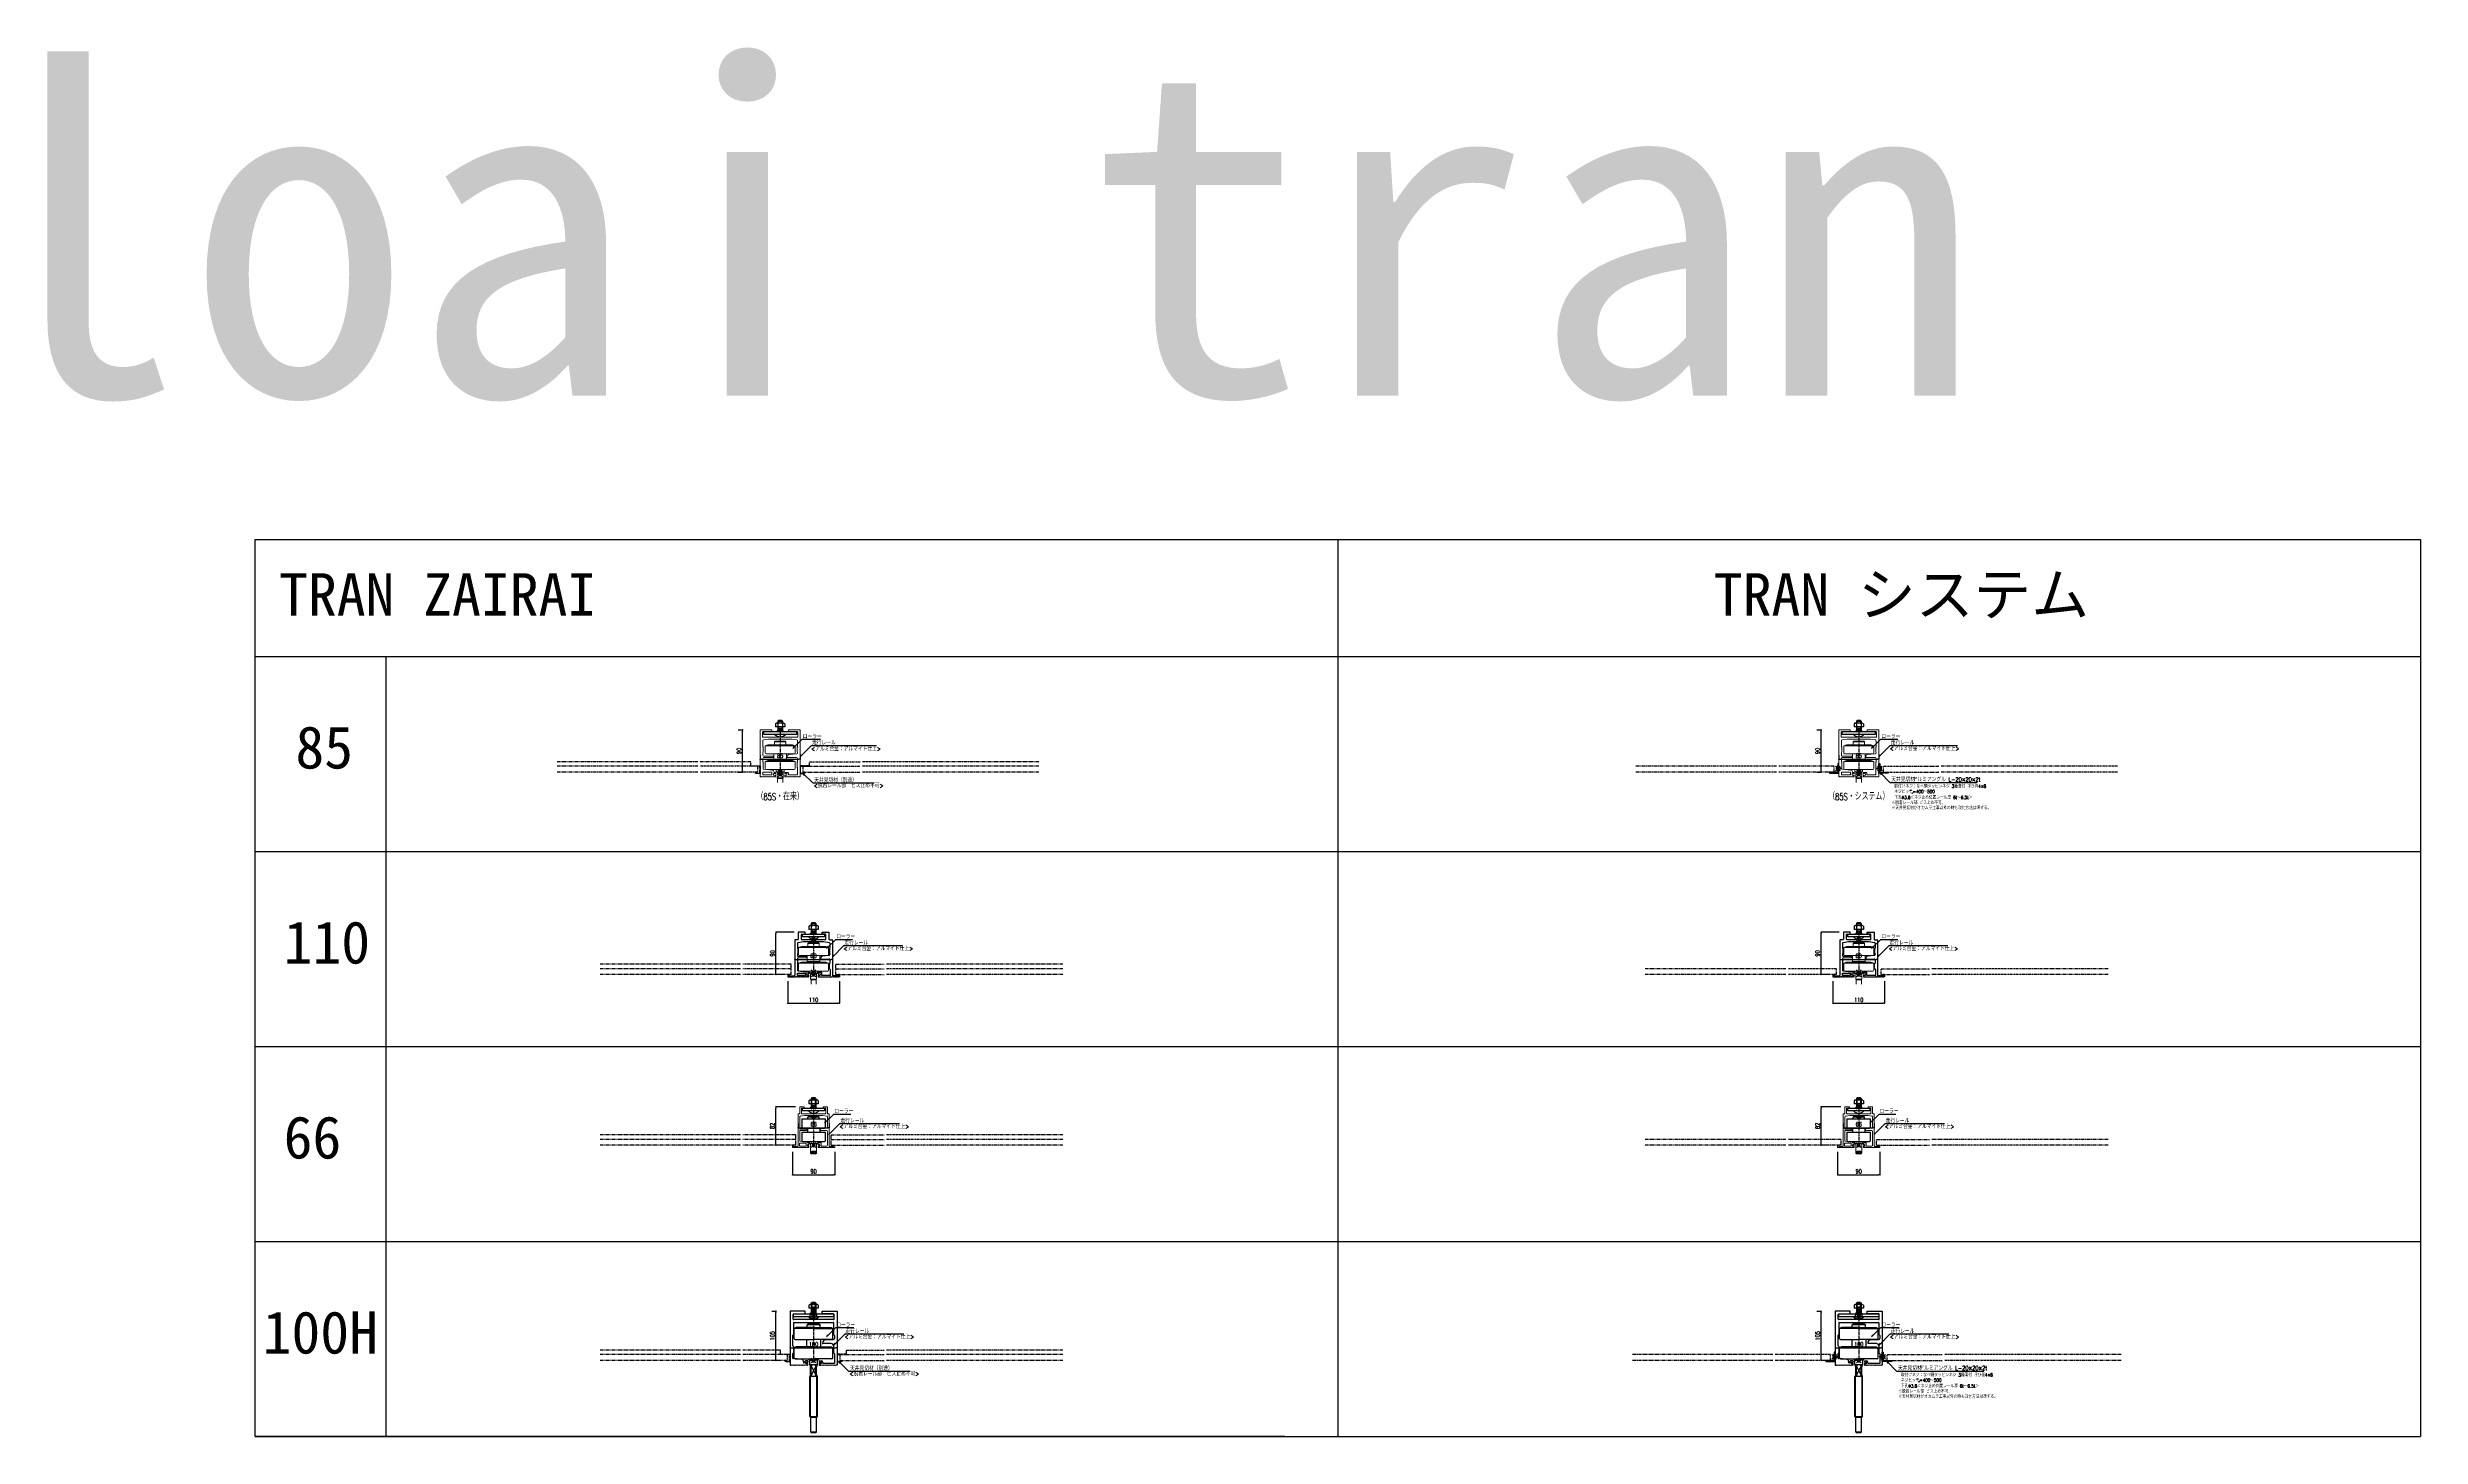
# Model space of a CAD drawing. Extents: x -275225 to 47266, y -41063 to 95295.
# Drawn here: x -215528 to -210487, y -12761 to -9809 of the extents above; entities that cross this region are included whole.
import ezdxf
from ezdxf.enums import TextEntityAlignment as Align

# ---------------------------------------------------------------- set-up
doc = ezdxf.new("R2010")
doc.units = 0
doc.header["$LTSCALE"] = 0.2
doc.header["$PDMODE"] = 99
doc.header["$PDSIZE"] = 5
for name, pattern in [('CENTER', [50.8, 31.75, -6.35, 6.35, -6.35]), ('HIDDEN', [9.525, 6.35, -3.175]), ('PHANTOM', [63.5, 31.75, -6.35, 6.35, -6.35, 6.35, -6.35])]:
    doc.linetypes.add(name, pattern=pattern)
for name, color, linetype in [('_P18_製品寸法', 9, 'Continuous'), ('_別途', 6, 'PHANTOM'), ('_図面枠', 7, 'Continuous'), ('_基準', 1, 'CENTER'), ('_文字', 3, 'Continuous'), ('_製品', 4, 'Continuous'), ('_製品寸法', 9, 'Continuous'), ('OKAMURA', 4, 'Continuous')]:
    doc.layers.add(name, color=color, linetype=linetype)
doc.layers.add('_ポイント', color=1, linetype='Continuous', plot=False)
doc.styles.add('OKAMURA', font='SIMPLEX.shx', dxfattribs={"width": 0.7, "bigfont": 'BIGFONT.shx'})
doc.styles.add('OKAMURA-G', font='MS Gothic.ttf')
doc.dimstyles.new('OKAMURA-003', dxfattribs={"dimscale": 3, "dimtxt": 3, "dimasz": 1, "dimexe": 0, "dimexo": 3, "dimgap": 1, "dimtad": 1, "dimdec": 3, "dimdsep": 46, "dimtxsty": 'OKAMURA', "dimblk1": 'DOT', "dimblk2": 'DOT', "dimsah": 1, "dimcen": 0, "dimclrd": 9, "dimclre": 9, "dimclrt": 3, "dimadec": 0, "dimazin": 0, "dimtfac": 1, "dimtdec": 3, "dimtix": 1, "dimtmove": 2, "dimatfit": 3, "dimldrblk": 'NONE', "dimfxl": 0, "dimtolj": 1, "dimarcsym": 0})

# ---------------------------------------------------------------- blocks, each defined once
blk = doc.blocks.new('_DOT')
at = {"color": 0, "linetype": 'ByBlock'}
blk.add_line((-0.5, 0), (-1, 0), dxfattribs=at)
at = {"color": 0, "linetype": 'ByBlock', "const_width": 0.5}
blk.add_lwpolyline([(-0.25, 0, 1), (0.25, 0, 1)], format="xyb", close=True, dxfattribs=at)
blk = doc.blocks.new('*D2210')
at = {"layer": '_製品寸法', "color": 9, "lineweight": -2, "transparency": 16777216}
for p, q in [((-55, -13.8), (-55, -61.1)), ((55, -13.8), (55, -61.1)), ((-52, -61.1), (52, -61.1))]:
    blk.add_line(p, q, dxfattribs=at)
at = {"layer": 'Defpoints', "color": 0, "transparency": 16777216}
for p in [(-55, -4.8), (55, -4.8), (55, -61.1)]:
    blk.add_point(p, dxfattribs=at)
at = {"layer": '_製品寸法', "color": 9, "lineweight": -2, "transparency": 16777216, "xscale": 3, "yscale": 3, "zscale": 3, "rotation": 180}
blk.add_blockref('_DOT', (-55, -61.1), dxfattribs=at)
at = {"layer": '_製品寸法', "color": 9, "lineweight": -2, "transparency": 16777216, "xscale": 3, "yscale": 3, "zscale": 3}
blk.add_blockref('_DOT', (55, -61.1), dxfattribs=at)
at = {"layer": '_製品寸法', "color": 3, "transparency": 16777216, "insert": (0, -53.6), "char_height": 9, "attachment_point": 5, "style": 'OKAMURA'}
blk.add_mtext('\\A1;110', dxfattribs=at)
blk = doc.blocks.new('_None')
blk = doc.blocks.new('A$C2AF96B4A')
at = {"layer": '_ポイント'}
for p in [(0, 85), (0, 0)]:
    blk.add_point(p, dxfattribs=at)
at = {"layer": '_製品'}
for p, q in [((-40, 67.8), (-40, -6.5)), ((-33.7, 69), (-38.8, 69)), ((-34.5, 61.4), (-34.5, 51)), ((-34.5, 51), (-33.5, 50)), ((-32.8, 63.3), (-22, 65)), ((-32.5, 84.8), (-32.5, 70.2)), ((-18, 85), (-32.3, 85)), ((-26, 70.2), (-26, 79.8)), ((-24.8, 81), (-18, 81)), ((-0.3, 69), (-24.8, 69)), ((-22, 65), (22, 65)), ((-18, 81), (-18, 85)), ((0, 68.7), (-0.3, 69)), ((0.3, 69), (0, 68.7)), ((24.8, 69), (0.3, 69)), ((18, 85), (32.3, 85)), ((18, 81), (18, 85)), ((24.8, 81), (18, 81)), ((22, 65), (32.8, 63.3)), ((26, 70.2), (26, 79.8)), ((32.5, 84.8), (32.5, 70.2)), ((34.5, 51), (33.5, 50)), ((33.7, 69), (38.8, 69)), ((34.5, 61.4), (34.5, 51)), ((40, 67.8), (40, -7.5)), ((-33.5, 40), (-34.5, 39)), ((-34.5, 39), (-34.5, 35.5)), ((-34.5, 28.5), (-34.5, 19)), ((-33.5, 18), (-34.5, 19)), ((-33.5, 50), (-33.5, 40)), ((-33.5, 2.7), (-33.5, 18)), ((-33.5, 2.7), (-10.4, 0.2)), ((-15, 33), (-15, 31)), ((15, 30.2), (15, 28.5)), ((15.5, 28), (32.5, 28)), ((32.7, 35.7), (18.6, 34.2)), ((33.5, 50), (33.5, 40)), ((33.5, 40), (34.5, 39)), ((33.5, 18), (34.5, 19)), ((33.5, 7.5), (33.5, 18)), ((36, 5), (33.5, 7.5)), ((34.5, 39), (34.5, 37.7)), ((34.5, 26), (34.5, 19)), ((36, -6), (36, 5)), ((-55, -5.2), (-55, -9.8)), ((-54.8, -5), (-52.7, -5)), ((-54.8, -10), (-54, -10)), ((-53.8, -9.9), (-53.5, -9.5)), ((-53.5, -9.5), (-53.2, -9.9)), ((-52.8, -9.9), (-52.5, -9.5)), ((-52.5, -5.2), (-52.5, -7.5)), ((-52.5, -7.5), (-41, -7.5)), ((-52.5, -9.5), (-52.2, -9.9)), ((-51.8, -9.9), (-51.5, -9.5)), ((-51.5, -9.5), (-51.2, -9.9)), ((-50.8, -9.9), (-50.5, -9.5)), ((-50.5, -9.5), (-50.2, -9.9)), ((-49.8, -9.9), (-49.5, -9.5)), ((-49.5, -9.5), (-49.2, -9.9)), ((-48.8, -9.9), (-48.5, -9.5)), ((-48.5, -9.5), (-48.2, -9.9)), ((-47.8, -9.9), (-47.5, -9.5)), ((-47.5, -9.5), (-47.2, -9.9)), ((-46.8, -9.9), (-46.5, -9.5)), ((-46.5, -9.5), (-46.2, -9.9)), ((-45.8, -9.9), (-45.5, -9.5)), ((-45.5, -9.5), (-45.2, -9.9)), ((-44.8, -9.9), (-44.5, -9.5)), ((-44.5, -9.5), (-44.2, -9.9)), ((-43.8, -9.9), (-43.5, -9.5)), ((-43.5, -9.5), (-43.2, -9.9)), ((-42.8, -9.9), (-42.5, -9.5)), ((-42.5, -9.5), (-42.2, -9.9)), ((-41.8, -9.9), (-41.5, -9.5)), ((-41.5, -9.5), (-41.2, -9.9)), ((-40.8, -9.9), (-40.5, -9.5)), ((-40.5, -9.5), (-40.2, -9.9)), ((-39.8, -9.9), (-39.5, -9.5)), ((-39.5, -9.5), (-39.2, -9.9)), ((-38.8, -9.9), (-38.5, -9.5)), ((-38.2, -9.9), (-38.5, -9.5)), ((-37.5, -9.5), (-37.8, -9.9)), ((-37.2, -9.9), (-37.5, -9.5)), ((-36.5, -9.5), (-36.8, -9.9)), ((-36.2, -9.9), (-36.5, -9.5)), ((-35.5, -9.5), (-35.8, -9.9)), ((-35.2, -9.9), (-35.5, -9.5)), ((-34.5, -9.5), (-34.8, -9.9)), ((-34.5, -2), (-17.5, -2)), ((-34.5, -7), (-34.5, -2)), ((-17.5, -7), (-34.5, -7)), ((-34.2, -9.9), (-34.5, -9.5)), ((-33.5, -9.5), (-33.8, -9.9)), ((-33.2, -9.9), (-33.5, -9.5)), ((-32.5, -9.5), (-32.8, -9.9)), ((-32.2, -9.9), (-32.5, -9.5)), ((-31.5, -9.5), (-31.8, -9.9)), ((-31.2, -9.9), (-31.5, -9.5)), ((-30.5, -9.5), (-30.8, -9.9)), ((-30.2, -9.9), (-30.5, -9.5)), ((-29.5, -9.5), (-29.8, -9.9)), ((-29.2, -9.9), (-29.5, -9.5)), ((-28.5, -9.5), (-28.8, -9.9)), ((-28.2, -9.9), (-28.5, -9.5)), ((-27.5, -9.5), (-27.8, -9.9)), ((-27.2, -9.9), (-27.5, -9.5)), ((-26.5, -9.5), (-26.8, -9.9)), ((-26.2, -9.9), (-26.5, -9.5)), ((-25.5, -9.5), (-25.8, -9.9)), ((-25.2, -9.9), (-25.5, -9.5)), ((-24.5, -9.5), (-24.8, -9.9)), ((-24.2, -9.9), (-24.5, -9.5)), ((-23.5, -9.5), (-23.8, -9.9)), ((-23.2, -9.9), (-23.5, -9.5)), ((-22.5, -9.5), (-22.8, -9.9)), ((-22.2, -9.9), (-22.5, -9.5)), ((-21.5, -9.5), (-21.8, -9.9)), ((-21.2, -9.9), (-21.5, -9.5)), ((-20.5, -9.5), (-20.8, -9.9)), ((-20.2, -9.9), (-20.5, -9.5)), ((-19.5, -9.5), (-19.8, -9.9)), ((-19.2, -9.9), (-19.5, -9.5)), ((-18.5, -9.5), (-18.8, -9.9)), ((-18.2, -9.9), (-18.5, -9.5)), ((-17.5, -9.5), (-17.8, -9.9)), ((-17.5, -2), (-17.5, -7)), ((-17.2, -9.9), (-17.5, -9.5)), ((-16.5, -9.5), (-16.8, -9.9)), ((-16.2, -9.9), (-16.5, -9.5)), ((-15.5, -9.5), (-15.8, -9.9)), ((-15.2, -9.9), (-15.5, -9.5)), ((-14.5, -9.5), (-14.8, -9.9)), ((-14.2, -9.9), (-14.5, -9.5)), ((-14.2, -3.8), (-12.1, -2.6)), ((-14.2, -6.2), (-14.2, -3.8)), ((-12.1, -7.4), (-14.2, -6.2)), ((-13.5, -9.5), (-13.8, -9.9)), ((-13.2, -9.9), (-13.5, -9.5)), ((-12.5, -9.5), (-12.8, -9.9)), ((-12.2, -9.9), (-12.5, -9.5)), ((-12.1, -2.6), (-10.4, -3.5)), ((-10.4, -6.5), (-12.1, -7.4)), ((-10.5, -10), (-12, -10)), ((-10, -3.3), (-10, -0.3)), ((-10, -9.5), (-10, -6.7)), ((10, -0.5), (10, -3.3)), ((10, -6.7), (10, -9.5)), ((10.4, -3.5), (12.1, -2.6)), ((10.5, 0), (16.5, 0)), ((12.1, -7.4), (10.4, -6.5)), ((10.5, -10), (12, -10)), ((12.1, -2.6), (14.2, -3.8)), ((14.2, -6.2), (12.1, -7.4)), ((12.2, -9.9), (12.5, -9.5)), ((12.5, -9.5), (12.8, -9.9)), ((13.2, -9.9), (13.5, -9.5)), ((13.5, -9.5), (13.8, -9.9)), ((14.2, -3.8), (14.2, -6.2)), ((14.2, -9.9), (14.5, -9.5)), ((14.5, -9.5), (14.8, -9.9)), ((15.2, -9.9), (15.5, -9.5)), ((15.5, -9.5), (15.8, -9.9)), ((16.2, -9.9), (16.5, -9.5)), ((16.5, -9.5), (16.8, -9.9)), ((17.2, -9.9), (17.5, -9.5)), ((17.5, -7), (17.5, -1)), ((35, -7), (17.5, -7)), ((17.5, -9.5), (17.8, -9.9)), ((18.2, -9.9), (18.5, -9.5)), ((18.5, -9.5), (18.8, -9.9)), ((19.2, -9.9), (19.5, -9.5)), ((19.5, -9.5), (19.8, -9.9)), ((20.2, -9.9), (20.5, -9.5)), ((20.5, -9.5), (20.8, -9.9)), ((21.2, -9.9), (21.5, -9.5)), ((21.5, -9.5), (21.8, -9.9)), ((22.2, -9.9), (22.5, -9.5)), ((22.5, -9.5), (22.8, -9.9)), ((23.2, -9.9), (23.5, -9.5)), ((23.5, -9.5), (23.8, -9.9)), ((24.2, -9.9), (24.5, -9.5)), ((24.5, -9.5), (24.8, -9.9)), ((25.2, -9.9), (25.5, -9.5)), ((25.5, -9.5), (25.8, -9.9)), ((26.2, -9.9), (26.5, -9.5)), ((26.5, -9.5), (26.8, -9.9)), ((27.2, -9.9), (27.5, -9.5)), ((27.5, -9.5), (27.8, -9.9)), ((28.2, -9.9), (28.5, -9.5)), ((28.5, -9.5), (28.8, -9.9)), ((29.2, -9.9), (29.5, -9.5)), ((29.5, -9.5), (29.8, -9.9)), ((30.2, -9.9), (30.5, -9.5)), ((30.5, -9.5), (30.8, -9.9)), ((31.2, -9.9), (31.5, -9.5)), ((31.5, -9.5), (31.8, -9.9)), ((32.2, -9.9), (32.5, -9.5)), ((32.5, -9.5), (32.8, -9.9)), ((33.2, -9.9), (33.5, -9.5)), ((33.5, -9.5), (33.8, -9.9)), ((34.2, -9.9), (34.5, -9.5)), ((34.5, -9.5), (34.8, -9.9)), ((35.2, -9.9), (35.5, -9.5)), ((35.5, -9.5), (35.8, -9.9)), ((36.2, -9.9), (36.5, -9.5)), ((36.5, -9.5), (36.8, -9.9)), ((37.2, -9.9), (37.5, -9.5)), ((37.5, -9.5), (37.8, -9.9)), ((38.2, -9.9), (38.5, -9.5)), ((38.8, -9.9), (38.5, -9.5)), ((39.5, -9.5), (39.2, -9.9)), ((39.8, -9.9), (39.5, -9.5)), ((52.5, -7.5), (40, -7.5)), ((40.5, -9.5), (40.2, -9.9)), ((40.8, -9.9), (40.5, -9.5)), ((41.5, -9.5), (41.2, -9.9)), ((41.8, -9.9), (41.5, -9.5)), ((42.5, -9.5), (42.2, -9.9)), ((42.8, -9.9), (42.5, -9.5)), ((43.5, -9.5), (43.2, -9.9)), ((43.8, -9.9), (43.5, -9.5)), ((44.5, -9.5), (44.2, -9.9)), ((44.8, -9.9), (44.5, -9.5)), ((45.5, -9.5), (45.2, -9.9)), ((45.8, -9.9), (45.5, -9.5)), ((46.5, -9.5), (46.2, -9.9)), ((46.8, -9.9), (46.5, -9.5)), ((47.5, -9.5), (47.2, -9.9)), ((47.8, -9.9), (47.5, -9.5)), ((48.5, -9.5), (48.2, -9.9)), ((48.8, -9.9), (48.5, -9.5)), ((49.5, -9.5), (49.2, -9.9)), ((49.8, -9.9), (49.5, -9.5)), ((50.5, -9.5), (50.2, -9.9)), ((50.8, -9.9), (50.5, -9.5)), ((51.5, -9.5), (51.2, -9.9)), ((51.8, -9.9), (51.5, -9.5)), ((52.5, -9.5), (52.2, -9.9)), ((52.5, -5.2), (52.5, -7.5)), ((52.8, -9.9), (52.5, -9.5)), ((54.8, -5), (52.7, -5)), ((53.5, -9.5), (53.2, -9.9)), ((53.8, -9.9), (53.5, -9.5)), ((54.8, -10), (54, -10)), ((55, -5.2), (55, -9.8))]:
    blk.add_line(p, q, dxfattribs=at)
at = {"layer": '_製品', "lineweight": 15}
for p, q in [((-15.5, 33.5), (-32.5, 33.5)), ((-15.5, 30.5), (-32.5, 30.5))]:
    blk.add_line(p, q, dxfattribs=at)
at = {"layer": '_製品'}
for centre, radius, start, end in [((-38.8, 67.8), 1.2, 90, 180), ((-32.5, 61.4), 2, 98.8, 180), ((-33.7, 70.2), 1.2, 270, 0), ((-32.3, 84.8), 0.2, 90, 180), ((-24.8, 79.8), 1.2, 90, 180), ((-24.8, 70.2), 1.2, 180, 270), ((24.8, 79.8), 1.2, 0, 90), ((24.8, 70.2), 1.2, 270, 0), ((32.3, 84.8), 0.2, 0, 90), ((33.7, 70.2), 1.2, 180, 270), ((32.5, 61.4), 2, 0, 81.2), ((38.8, 67.8), 1.2, 0, 90), ((-32.5, 35.5), 2, 180, 270), ((-32.5, 28.5), 2, 90, 180), ((-10.5, -0.3), 0.5, 360, 84), ((19, 30.2), 4, 96, 180), ((15.5, 28.5), 0.5, 180, 270), ((32.5, 26), 2, 0, 90), ((32.5, 37.7), 2, 276, 0), ((-54.8, -5.2), 0.2, 90, 180), ((-54.8, -9.8), 0.2, 180, 270), ((-54, -9.8), 0.2, 270, 321.0233), ((-53, -9.8), 0.2, 218.9767, 321.0233), ((-52.7, -5.2), 0.2, 0, 90), ((-52, -9.8), 0.2, 218.9767, 321.0233), ((-51, -9.8), 0.2, 218.9767, 321.0233), ((-50, -9.8), 0.2, 218.9767, 321.0233), ((-49, -9.8), 0.2, 218.9767, 321.0233), ((-48, -9.8), 0.2, 218.9767, 321.0233), ((-47, -9.8), 0.2, 218.9767, 321.0233), ((-46, -9.8), 0.2, 218.9767, 321.0233), ((-45, -9.8), 0.2, 218.9767, 321.0233), ((-44, -9.8), 0.2, 218.9767, 321.0233), ((-43, -9.8), 0.2, 218.9767, 321.0233), ((-42, -9.8), 0.2, 218.9767, 321.0233), ((-41, -9.8), 0.2, 218.9767, 321.0233), ((-41, -6.5), 1, 270, 0), ((-40, -9.8), 0.2, 218.9767, 321.0233), ((-39, -9.8), 0.2, 218.9767, 321.0233), ((-38, -9.8), 0.2, 218.9767, 321.0233), ((-37, -9.8), 0.2, 218.9767, 321.0233), ((-36, -9.8), 0.2, 218.9767, 321.0233), ((-35, -9.8), 0.2, 218.9767, 321.0233), ((-34, -9.8), 0.2, 218.9767, 321.0233), ((-33, -9.8), 0.2, 218.9767, 321.0233), ((-32, -9.8), 0.2, 218.9767, 321.0233), ((-31, -9.8), 0.2, 218.9767, 321.0233), ((-30, -9.8), 0.2, 218.9767, 321.0233), ((-29, -9.8), 0.2, 218.9767, 321.0233), ((-28, -9.8), 0.2, 218.9767, 321.0233), ((-27, -9.8), 0.2, 218.9767, 321.0233), ((-26, -9.8), 0.2, 218.9767, 321.0233), ((-25, -9.8), 0.2, 218.9767, 321.0233), ((-24, -9.8), 0.2, 218.9767, 321.0233), ((-23, -9.8), 0.2, 218.9767, 321.0233), ((-22, -9.8), 0.2, 218.9767, 321.0233), ((-21, -9.8), 0.2, 218.9767, 321.0233), ((-20, -9.8), 0.2, 218.9767, 321.0233), ((-19, -9.8), 0.2, 218.9767, 321.0233), ((-18, -9.8), 0.2, 218.9767, 321.0233), ((-17, -9.8), 0.2, 218.9767, 321.0233), ((-16, -9.8), 0.2, 218.9767, 321.0233), ((-15, -9.8), 0.2, 218.9767, 321.0233), ((-14, -9.8), 0.2, 218.9767, 321.0233), ((-13, -9.8), 0.2, 218.9767, 321.0233), ((-12, -9.8), 0.2, 218.9767, 270), ((-10.3, -3.3), 0.3, 240, 0), ((-10.5, -9.5), 0.5, 270, 360), ((-10.3, -6.7), 0.3, 0, 120), ((10.5, -0.5), 0.5, 90, 180), ((10.3, -3.3), 0.3, 180, 300), ((10.3, -6.7), 0.3, 60, 180), ((10.5, -9.5), 0.5, 180, 270), ((12, -9.8), 0.2, 270, 321.0233), ((13, -9.8), 0.2, 218.9767, 321.0233), ((14, -9.8), 0.2, 218.9767, 321.0233), ((15, -9.8), 0.2, 218.9767, 321.0233), ((16, -9.8), 0.2, 218.9767, 321.0233), ((16.5, -1), 1, 0, 90), ((17, -9.8), 0.2, 218.9767, 321.0233), ((18, -9.8), 0.2, 218.9767, 321.0233), ((19, -9.8), 0.2, 218.9767, 321.0233), ((20, -9.8), 0.2, 218.9767, 321.0233), ((21, -9.8), 0.2, 218.9767, 321.0233), ((22, -9.8), 0.2, 218.9767, 321.0233), ((23, -9.8), 0.2, 218.9767, 321.0233), ((24, -9.8), 0.2, 218.9767, 321.0233), ((25, -9.8), 0.2, 218.9767, 321.0233), ((26, -9.8), 0.2, 218.9767, 321.0233), ((27, -9.8), 0.2, 218.9767, 321.0233), ((28, -9.8), 0.2, 218.9767, 321.0233), ((29, -9.8), 0.2, 218.9767, 321.0233), ((30, -9.8), 0.2, 218.9767, 321.0233), ((31, -9.8), 0.2, 218.9767, 321.0233), ((32, -9.8), 0.2, 218.9767, 321.0233), ((33, -9.8), 0.2, 218.9767, 321.0233), ((34, -9.8), 0.2, 218.9767, 321.0233), ((35, -9.8), 0.2, 218.9767, 321.0233), ((35, -6), 1, 270, 360), ((36, -9.8), 0.2, 218.9767, 321.0233), ((37, -9.8), 0.2, 218.9767, 321.0233), ((38, -9.8), 0.2, 218.9767, 321.0233), ((39, -9.8), 0.2, 218.9767, 321.0233), ((40, -9.8), 0.2, 218.9767, 321.0233), ((41, -9.8), 0.2, 218.9767, 321.0233), ((42, -9.8), 0.2, 218.9767, 321.0233), ((43, -9.8), 0.2, 218.9767, 321.0233), ((44, -9.8), 0.2, 218.9767, 321.0233), ((45, -9.8), 0.2, 218.9767, 321.0233), ((46, -9.8), 0.2, 218.9767, 321.0233), ((47, -9.8), 0.2, 218.9767, 321.0233), ((48, -9.8), 0.2, 218.9767, 321.0233), ((49, -9.8), 0.2, 218.9767, 321.0233), ((50, -9.8), 0.2, 218.9767, 321.0233), ((51, -9.8), 0.2, 218.9767, 321.0233), ((52, -9.8), 0.2, 218.9767, 321.0233), ((52.7, -5.2), 0.2, 90, 180), ((53, -9.8), 0.2, 218.9767, 321.0233), ((54, -9.8), 0.2, 218.9767, 270), ((54.8, -5.2), 0.2, 0, 90), ((54.8, -9.8), 0.2, 270, 0)]:
    blk.add_arc(centre, radius, start, end, dxfattribs=at)
at = {"layer": '_製品', "lineweight": 15}
for centre, start, end in [((-15.5, 33), 360, 90), ((-15.5, 31), 270, 360)]:
    blk.add_arc(centre, 0.5, start, end, dxfattribs=at)
blk = doc.blocks.new('*D2211')
at = {"layer": '_製品寸法', "color": 9, "lineweight": -2, "transparency": 16777216}
for p, q in [((-41.3, 90), (-80, 90)), ((-80, 3), (-80, 87)), ((-63.8, 0), (-80, 0))]:
    blk.add_line(p, q, dxfattribs=at)
at = {"layer": 'Defpoints', "color": 0, "transparency": 16777216}
for p in [(-80, 90), (-32.3, 90), (-54.8, 0)]:
    blk.add_point(p, dxfattribs=at)
at = {"layer": '_製品寸法', "color": 9, "lineweight": -2, "transparency": 16777216, "xscale": 3, "yscale": 3, "zscale": 3}
for p, rotation in [((-80, 90), 90), ((-80, 0), 270)]:
    blk.add_blockref('_DOT', p, dxfattribs=dict(at, rotation=rotation))
at = {"layer": '_製品寸法', "color": 3, "transparency": 16777216, "insert": (-87.5, 45), "char_height": 9, "attachment_point": 5, "rotation": 90, "style": 'OKAMURA'}
blk.add_mtext('\\A1;90', dxfattribs=at)
blk = doc.blocks.new('*D2212')
at = {"layer": '_製品寸法', "color": 9, "lineweight": -2, "transparency": 16777216}
for p, q in [((-40, 41.2), (-40, 32.2)), ((-37, 32.2), (37, 32.2)), ((40, 41.2), (40, 32.2))]:
    blk.add_line(p, q, dxfattribs=at)
at = {"layer": 'Defpoints', "color": 0, "transparency": 16777216}
for p in [(-40, 32.2), (40, 32.2), (40, 32.2)]:
    blk.add_point(p, dxfattribs=at)
at = {"layer": '_製品寸法', "color": 9, "lineweight": -2, "transparency": 16777216, "xscale": 3, "yscale": 3, "zscale": 3, "rotation": 180}
blk.add_blockref('_DOT', (-40, 32.2), dxfattribs=at)
at = {"layer": '_製品寸法', "color": 9, "lineweight": -2, "transparency": 16777216, "xscale": 3, "yscale": 3, "zscale": 3}
blk.add_blockref('_DOT', (40, 32.2), dxfattribs=at)
at = {"layer": '_製品寸法', "color": 3, "transparency": 16777216, "insert": (0, 39.7), "char_height": 9, "attachment_point": 5, "style": 'OKAMURA'}
blk.add_mtext('\\A1;80', dxfattribs=at)
blk = doc.blocks.new('A$C430F54C7')
at = {"layer": '_ポイント'}
blk.add_point((0, 0), dxfattribs=at)
at = {"layer": '_製品', "lineweight": 15}
for p, q in [((-26, 54.6), (-32, 52.6)), ((-32, 37.6), (-32, 52.6)), ((0, 52.6), (-32, 52.6)), ((0, 54.6), (-26, 54.6)), ((-10.5, 62.6), (-12, 61.1)), ((-12, 54.6), (-12, 61.1)), ((12, 61.1), (-12, 61.1)), ((10.5, 62.6), (-10.5, 62.6)), ((0, 54.6), (26, 54.6)), ((0, 52.6), (32, 52.6)), ((10.5, 62.6), (12, 61.1)), ((12, 54.6), (12, 61.1)), ((26, 54.6), (32, 52.6)), ((32, 37.6), (32, 52.6)), ((-26, 21.4), (-32, 19.4)), ((-32, 4.4), (-32, 19.4)), ((0, 19.4), (-32, 19.4)), ((-30, 35.6), (0, 35.6)), ((-30, 2.4), (0, 2.4)), ((0, 21.4), (-26, 21.4)), ((-13.5, 35.6), (-13.5, 22.9)), ((13.5, 22.9), (-13.5, 22.9)), ((-12.5, 22.9), (0, 22.9)), ((-12.5, 22.9), (-12.5, 21.4)), ((-8.3, 2.4), (-8.3, -2.2)), ((30, 35.6), (0, 35.6)), ((12.5, 22.9), (0, 22.9)), ((0, 21.4), (26, 21.4)), ((0, 19.4), (32, 19.4)), ((30, 2.4), (0, 2.4)), ((8.2, 2.4), (8.2, -2.2)), ((12.5, 22.9), (12.5, 21.4)), ((13.5, 35.6), (13.5, 22.9)), ((26, 21.4), (32, 19.4)), ((32, 4.4), (32, 19.4)), ((-7.8, -2.7), (-8.3, -2.2)), ((8.2, -2.2), (-8.3, -2.2)), ((-7.8, -2.7), (0, -2.7)), ((-6.3, -14.6), (-6.3, -2.7)), ((-6.2, -14.9), (6.2, -14.9)), ((-6.1, -15.1), (-5.6, -16.1)), ((-5.5, -25.1), (-5.5, -16.4)), ((-5.5, -16.4), (5.5, -16.4)), ((7.7, -2.7), (0, -2.7)), ((5.5, -25.1), (5.5, -16.4)), ((6.1, -15.1), (5.6, -16.1)), ((6.2, -14.6), (6.2, -2.7)), ((7.7, -2.7), (8.2, -2.2))]:
    blk.add_line(p, q, dxfattribs=at)
for centre, radius, start, end in [((-30, 37.6), 2, 180, 270), ((-30, 4.4), 2, 180, 270), ((30, 37.6), 2, 270, 0), ((30, 4.4), 2, 270, 0), ((-5.3, -14.6), 1, 180, 206.5651), ((-6.5, -16.6), 1, 0, 26.5651), ((6.5, -16.6), 1, 153.4349, 180), ((5.2, -14.6), 1, 333.4349, 0)]:
    blk.add_arc(centre, radius, start, end, dxfattribs=at)
blk = doc.blocks.new('66Sﾚｰﾙ')
at = {"color": 0, "linetype": 'ByBlock', "lineweight": 15}
for p, q in [((-33, 65.8), (-33, -1.5)), ((-30.7, 67), (-31.8, 67)), ((-29.5, 81.8), (-29.5, 68.2)), ((-29.5, 60.2), (-29.5, 35)), ((-20, 82), (-29.3, 82)), ((-19, 63.5), (-27.8, 62.1)), ((-26, 68.2), (-26, 78.5)), ((-25.5, 79), (-20, 79)), ((-0.3, 67), (-24.8, 67)), ((-20, 79), (-20, 82)), ((-19, 63.5), (19, 63.5)), ((0, 66.7), (-0.3, 67)), ((0.3, 67), (0, 66.7)), ((24.8, 67), (0.3, 67)), ((19, 63.5), (27.8, 62.1)), ((20, 79), (20, 82)), ((20, 82), (29.3, 82)), ((25.5, 79), (20, 79)), ((26, 68.2), (26, 78.5)), ((29.5, 81.8), (29.5, 68.2)), ((29.5, 60.2), (29.5, 38.8)), ((30.7, 67), (31.8, 67)), ((33, 65.8), (33, -1.5)), ((-30, 4.5), (-16, 4.5)), ((-30, -2), (-30, 4.5)), ((-29.5, 31), (-29.5, 8.9)), ((-15, 34.5), (-29, 34.5)), ((-15, 31.5), (-29, 31.5)), ((-29, 8.4), (-13.9, 7.6)), ((-16, 4.5), (-16, -2)), ((-14.5, 34), (-14.5, 32)), ((-11.6, 1.3), (-13.2, 0.4)), ((-13.2, 0.4), (-13.2, -1.4)), ((-13, 5.5), (-13, 6.6)), ((-10.5, 5), (-12.5, 5)), ((-10.3, 0.6), (-11.6, 1.3)), ((-11.6, 1), (-11.6, -2)), ((-10, 4.5), (-10, 0.8)), ((10, 4.5), (10, 0.8)), ((10.3, 0.6), (11.6, 1.3)), ((10.5, 5), (15.5, 5)), ((11.6, 1.3), (13.2, 0.4)), ((11.6, 1), (11.6, -2)), ((13.2, 0.4), (13.2, -1.4)), ((14.5, 33.3), (14.5, 32)), ((15, 31.5), (27.5, 31.5)), ((16, -2), (16, 4.5)), ((17.3, 36.3), (27.6, 36.8)), ((29.5, 29.5), (29.5, 0)), ((-45, -0.2), (-45, -4.8)), ((-44.8, 0), (-42.7, 0)), ((-44.8, -5), (-43.5, -5)), ((-43.3, -4.9), (-43.2, -4.7)), ((-43.2, -4.7), (-43.3, -4.9)), ((-42.8, -4.7), (-42.7, -4.9)), ((-42.5, -0.2), (-42.5, -2.5)), ((-42.5, -2.5), (-34, -2.5)), ((-42.3, -4.9), (-42.2, -4.7)), ((-41.8, -4.7), (-41.7, -4.9)), ((-41.3, -4.9), (-41.2, -4.7)), ((-40.8, -4.7), (-40.7, -4.9)), ((-40.3, -4.9), (-40.2, -4.7)), ((-39.8, -4.7), (-39.7, -4.9)), ((-39.3, -4.9), (-39.2, -4.7)), ((-38.8, -4.7), (-38.7, -4.9)), ((-38.3, -4.9), (-38.2, -4.7)), ((-37.8, -4.7), (-37.7, -4.9)), ((-37.3, -4.9), (-37.2, -4.7)), ((-36.8, -4.7), (-36.7, -4.9)), ((-36.3, -4.9), (-36.2, -4.7)), ((-35.8, -4.7), (-35.7, -4.9)), ((-35.3, -4.9), (-35.2, -4.7)), ((-34.8, -4.7), (-34.7, -4.9)), ((-34.3, -4.9), (-34.2, -4.7)), ((-33.8, -4.7), (-33.7, -4.9)), ((-33.3, -4.9), (-33.2, -4.7)), ((-32.8, -4.7), (-32.7, -4.9)), ((-32.3, -4.9), (-32.2, -4.7)), ((-31.8, -4.7), (-31.7, -4.9)), ((-31.3, -4.9), (-31.2, -4.7)), ((-30.8, -4.7), (-30.7, -4.9)), ((-30.3, -4.9), (-30.2, -4.7)), ((-16, -2), (-30, -2)), ((-29.8, -4.7), (-29.7, -4.9)), ((-29.3, -4.9), (-29.2, -4.7)), ((-28.8, -4.7), (-28.7, -4.9)), ((-28.3, -4.9), (-28.2, -4.7)), ((-27.8, -4.7), (-27.7, -4.9)), ((-27.3, -4.9), (-27.2, -4.7)), ((-26.8, -4.7), (-26.7, -4.9)), ((-26.3, -4.9), (-26.2, -4.7)), ((-25.8, -4.7), (-25.7, -4.9)), ((-25.3, -4.9), (-25.2, -4.7)), ((-24.8, -4.7), (-24.7, -4.9)), ((-24.3, -4.9), (-24.2, -4.7)), ((-23.8, -4.7), (-23.7, -4.9)), ((-23.3, -4.9), (-23.2, -4.7)), ((-22.8, -4.7), (-22.7, -4.9)), ((-22.3, -4.9), (-22.2, -4.7)), ((-21.8, -4.7), (-21.7, -4.9)), ((-21.3, -4.9), (-21.2, -4.7)), ((-20.8, -4.7), (-20.7, -4.9)), ((-20.3, -4.9), (-20.2, -4.7)), ((-19.8, -4.7), (-19.7, -4.9)), ((-19.3, -4.9), (-19.2, -4.7)), ((-18.8, -4.7), (-18.7, -4.9)), ((-18.3, -4.9), (-18.2, -4.7)), ((-17.8, -4.7), (-17.7, -4.9)), ((-17.3, -4.9), (-17.2, -4.7)), ((-16.8, -4.7), (-16.7, -4.9)), ((-16.3, -4.9), (-16.2, -4.7)), ((-15.8, -4.7), (-15.7, -4.9)), ((-15.3, -4.9), (-15.2, -4.7)), ((-14.8, -4.7), (-14.7, -4.9)), ((-14.3, -4.9), (-14.2, -4.7)), ((-13.8, -4.7), (-13.7, -4.9)), ((-13.3, -4.9), (-13.2, -4.7)), ((-13.2, -1.4), (-11.6, -2.3)), ((-13.1, -0.5), (-10.1, -0.5)), ((-12.8, -4.7), (-12.7, -4.9)), ((-12.3, -4.9), (-12.2, -4.7)), ((-11.8, -4.7), (-11.7, -4.9)), ((-11.6, -2.3), (-10.3, -1.6)), ((-10.5, -5), (-11.5, -5)), ((-10, -4.5), (-10, -1.8)), ((10, -1.8), (10, -4.5)), ((13.1, -0.5), (10.1, -0.5)), ((11.6, -2.3), (10.3, -1.6)), ((10.5, -5), (11.5, -5)), ((13.2, -1.4), (11.6, -2.3)), ((11.7, -4.9), (11.8, -4.7)), ((12.2, -4.7), (12.3, -4.9)), ((12.7, -4.9), (12.8, -4.7)), ((13.2, -4.7), (13.3, -4.9)), ((13.7, -4.9), (13.8, -4.7)), ((14.2, -4.7), (14.3, -4.9)), ((14.7, -4.9), (14.8, -4.7)), ((15.2, -4.7), (15.3, -4.9)), ((15.7, -4.9), (15.8, -4.7)), ((27.5, -2), (16, -2)), ((16.2, -4.7), (16.3, -4.9)), ((16.7, -4.9), (16.8, -4.7)), ((17.2, -4.7), (17.3, -4.9)), ((17.7, -4.9), (17.8, -4.7)), ((18.2, -4.7), (18.3, -4.9)), ((18.7, -4.9), (18.8, -4.7)), ((19.2, -4.7), (19.3, -4.9)), ((19.7, -4.9), (19.8, -4.7)), ((20.2, -4.7), (20.3, -4.9)), ((20.7, -4.9), (20.8, -4.7)), ((21.2, -4.7), (21.3, -4.9)), ((21.7, -4.9), (21.8, -4.7)), ((22.2, -4.7), (22.3, -4.9)), ((22.7, -4.9), (22.8, -4.7)), ((23.2, -4.7), (23.3, -4.9)), ((23.7, -4.9), (23.8, -4.7)), ((24.2, -4.7), (24.3, -4.9)), ((24.7, -4.9), (24.8, -4.7)), ((25.2, -4.7), (25.3, -4.9)), ((25.7, -4.9), (25.8, -4.7)), ((26.2, -4.7), (26.3, -4.9)), ((26.7, -4.9), (26.8, -4.7)), ((27.2, -4.7), (27.3, -4.9)), ((27.7, -4.9), (27.8, -4.7)), ((28.2, -4.7), (28.3, -4.9)), ((28.7, -4.9), (28.8, -4.7)), ((29.2, -4.7), (29.3, -4.9)), ((29.7, -4.9), (29.8, -4.7)), ((30.2, -4.7), (30.3, -4.9)), ((30.7, -4.9), (30.8, -4.7)), ((31.2, -4.7), (31.3, -4.9)), ((31.7, -4.9), (31.8, -4.7)), ((32.2, -4.7), (32.3, -4.9)), ((32.7, -4.9), (32.8, -4.7)), ((33.2, -4.7), (33.3, -4.9)), ((33.7, -4.9), (33.8, -4.7)), ((42.5, -2.5), (34, -2.5)), ((34.2, -4.7), (34.3, -4.9)), ((34.7, -4.9), (34.8, -4.7)), ((35.2, -4.7), (35.3, -4.9)), ((35.7, -4.9), (35.8, -4.7)), ((36.2, -4.7), (36.3, -4.9)), ((36.7, -4.9), (36.8, -4.7)), ((37.2, -4.7), (37.3, -4.9)), ((37.7, -4.9), (37.8, -4.7)), ((38.2, -4.7), (38.3, -4.9)), ((38.7, -4.9), (38.8, -4.7)), ((39.2, -4.7), (39.3, -4.9)), ((39.7, -4.9), (39.8, -4.7)), ((40.2, -4.7), (40.3, -4.9)), ((40.7, -4.9), (40.8, -4.7)), ((41.2, -4.7), (41.3, -4.9)), ((41.7, -4.9), (41.8, -4.7)), ((42.2, -4.7), (42.3, -4.9)), ((42.5, -0.2), (42.5, -2.5)), ((44.8, 0), (42.7, 0)), ((42.7, -4.9), (42.8, -4.7)), ((43.2, -4.7), (43.3, -4.9)), ((44.8, -5), (43.5, -5)), ((45, -0.2), (45, -4.8))]:
    blk.add_line(p, q, dxfattribs=at)
for centre, radius, start, end in [((-31.8, 65.8), 1.2, 90, 180), ((-30.7, 68.2), 1.2, 270.0319, 0.1855), ((-29.3, 81.8), 0.2, 90, 180), ((-27.5, 60.2), 2, 98.8, 180), ((-25.5, 78.5), 0.5, 90, 180), ((-24.8, 68.2), 1.2, 180, 270), ((24.8, 68.2), 1.2, 270, 0), ((25.5, 78.5), 0.5, 0, 90), ((27.5, 60.2), 2, 0, 81.2), ((29.3, 81.8), 0.2, 360, 90), ((30.7, 68.2), 1.2, 179.8145, 269.9681), ((31.8, 65.8), 1.2, 0, 90), ((-29, 35), 0.5, 180, 270), ((-29, 31), 0.5, 90, 180), ((-29, 8.9), 0.5, 180, 267), ((-15, 34), 0.5, 360, 90), ((-15, 32), 0.5, 270, 360), ((-14, 6.6), 1, 0, 87), ((-12.5, 5.5), 0.5, 180, 270), ((-10.5, 4.5), 0.5, 360, 90), ((-10.2, 0.8), 0.229, 240, 360), ((10.5, 4.5), 0.5, 90, 180), ((10.2, 0.8), 0.229, 180, 300), ((17.5, 33.3), 3, 93, 180), ((15, 32), 0.5, 180, 270), ((15.5, 4.5), 0.5, 0, 90), ((27.5, 29.5), 2, 360, 90), ((27.5, 0), 2, 270, 360), ((27.5, 38.8), 2, 273, 0), ((-44.8, -0.2), 0.2, 90, 180), ((-44.8, -4.8), 0.2, 180, 270), ((-43.5, -4.8), 0.2, 270, 321.0233), ((-43, -4.8), 0.2, 38.9767, 141.0233), ((-43, -4.8), 0.2, 38.9767, 141.0233), ((-42.7, -0.2), 0.2, 0, 90), ((-42.5, -4.8), 0.2, 218.9767, 321.0233), ((-42, -4.8), 0.2, 38.9767, 141.0233), ((-41.5, -4.8), 0.2, 218.9767, 321.0233), ((-41, -4.8), 0.2, 38.9767, 141.0233), ((-40.5, -4.8), 0.2, 218.9767, 321.0233), ((-40, -4.8), 0.2, 38.9767, 141.0233), ((-39.5, -4.8), 0.2, 218.9767, 321.0233), ((-39, -4.8), 0.2, 38.9767, 141.0233), ((-38.5, -4.8), 0.2, 218.9767, 321.0233), ((-38, -4.8), 0.2, 38.9767, 141.0233), ((-37.5, -4.8), 0.2, 218.9767, 321.0233), ((-37, -4.8), 0.2, 38.9767, 141.0233), ((-36.5, -4.8), 0.2, 218.9767, 321.0233), ((-36, -4.8), 0.2, 38.9767, 141.0233), ((-35.5, -4.8), 0.2, 218.9767, 321.0233), ((-35, -4.8), 0.2, 38.9767, 141.0233), ((-34.5, -4.8), 0.2, 218.9767, 321.0233), ((-34, -4.8), 0.2, 38.9767, 141.0233), ((-34, -1.5), 1, 270, 0), ((-33.5, -4.8), 0.2, 218.9767, 321.0233), ((-33, -4.8), 0.2, 38.9767, 141.0233), ((-32.5, -4.8), 0.2, 218.9767, 321.0233), ((-32, -4.8), 0.2, 38.9767, 141.0233), ((-31.5, -4.8), 0.2, 218.9767, 321.0233), ((-31, -4.8), 0.2, 38.9767, 141.0233), ((-30.5, -4.8), 0.2, 218.9767, 321.0233), ((-30, -4.8), 0.2, 38.9767, 141.0233), ((-29.5, -4.8), 0.2, 218.9767, 321.0233), ((-29, -4.8), 0.2, 38.9767, 141.0233), ((-28.5, -4.8), 0.2, 218.9767, 321.0233), ((-28, -4.8), 0.2, 38.9767, 141.0233), ((-27.5, -4.8), 0.2, 218.9767, 321.0233), ((-27, -4.8), 0.2, 38.9767, 141.0233), ((-26.5, -4.8), 0.2, 218.9767, 321.0233), ((-26, -4.8), 0.2, 38.9767, 141.0233), ((-25.5, -4.8), 0.2, 218.9767, 321.0233), ((-25, -4.8), 0.2, 38.9767, 141.0233), ((-24.5, -4.8), 0.2, 218.9767, 321.0233), ((-24, -4.8), 0.2, 38.9767, 141.0233), ((-23.5, -4.8), 0.2, 218.9767, 321.0233), ((-23, -4.8), 0.2, 38.9767, 141.0233), ((-22.5, -4.8), 0.2, 218.9767, 321.0233), ((-22, -4.8), 0.2, 38.9767, 141.0233), ((-21.5, -4.8), 0.2, 218.9767, 321.0233), ((-21, -4.8), 0.2, 38.9767, 141.0233), ((-20.5, -4.8), 0.2, 218.9767, 321.0233), ((-20, -4.8), 0.2, 38.9767, 141.0233), ((-19.5, -4.8), 0.2, 218.9767, 321.0233), ((-19, -4.8), 0.2, 38.9767, 141.0233), ((-18.5, -4.8), 0.2, 218.9767, 321.0233), ((-18, -4.8), 0.2, 38.9767, 141.0233), ((-17.5, -4.8), 0.2, 218.9767, 321.0233), ((-17, -4.8), 0.2, 38.9767, 141.0233), ((-16.5, -4.8), 0.2, 218.9767, 321.0233), ((-16, -4.8), 0.2, 38.9767, 141.0233), ((-15.5, -4.8), 0.2, 218.9767, 321.0233), ((-15, -4.8), 0.2, 38.9767, 141.0233), ((-14.5, -4.8), 0.2, 218.9767, 321.0233), ((-14, -4.8), 0.2, 38.9767, 141.0233), ((-13.5, -4.8), 0.2, 218.9767, 321.0233), ((-13, -4.8), 0.2, 38.9767, 141.0233), ((-12.5, -4.8), 0.2, 218.9767, 321.0233), ((-12, -4.8), 0.2, 38.9767, 141.0233), ((-11.5, -4.8), 0.2, 218.9767, 270), ((-10.5, -4.5), 0.5, 270, 0), ((-10.2, -1.8), 0.229, 360, 120), ((10.2, -1.8), 0.229, 60, 180), ((10.5, -4.5), 0.5, 180, 270), ((11.5, -4.8), 0.2, 270, 321.0233), ((12, -4.8), 0.2, 38.9767, 141.0233), ((12.5, -4.8), 0.2, 218.9767, 321.0233), ((13, -4.8), 0.2, 38.9767, 141.0233), ((13.5, -4.8), 0.2, 218.9767, 321.0233), ((14, -4.8), 0.2, 38.9767, 141.0233), ((14.5, -4.8), 0.2, 218.9767, 321.0233), ((15, -4.8), 0.2, 38.9767, 141.0233), ((15.5, -4.8), 0.2, 218.9767, 321.0233), ((16, -4.8), 0.2, 38.9767, 141.0233), ((16.5, -4.8), 0.2, 218.9767, 321.0233), ((17, -4.8), 0.2, 38.9767, 141.0233), ((17.5, -4.8), 0.2, 218.9767, 321.0233), ((18, -4.8), 0.2, 38.9767, 141.0233), ((18.5, -4.8), 0.2, 218.9767, 321.0233), ((19, -4.8), 0.2, 38.9767, 141.0233), ((19.5, -4.8), 0.2, 218.9767, 321.0233), ((20, -4.8), 0.2, 38.9767, 141.0233), ((20.5, -4.8), 0.2, 218.9767, 321.0233), ((21, -4.8), 0.2, 38.9767, 141.0233), ((21.5, -4.8), 0.2, 218.9767, 321.0233), ((22, -4.8), 0.2, 38.9767, 141.0233), ((22.5, -4.8), 0.2, 218.9767, 321.0233), ((23, -4.8), 0.2, 38.9767, 141.0233), ((23.5, -4.8), 0.2, 218.9767, 321.0233), ((24, -4.8), 0.2, 38.9767, 141.0233), ((24.5, -4.8), 0.2, 218.9767, 321.0233), ((25, -4.8), 0.2, 38.9767, 141.0233), ((25.5, -4.8), 0.2, 218.9767, 321.0233), ((26, -4.8), 0.2, 38.9767, 141.0233), ((26.5, -4.8), 0.2, 218.9767, 321.0233), ((27, -4.8), 0.2, 38.9767, 141.0233), ((27.5, -4.8), 0.2, 218.9767, 321.0233), ((28, -4.8), 0.2, 38.9767, 141.0233), ((28.5, -4.8), 0.2, 218.9767, 321.0233), ((29, -4.8), 0.2, 38.9767, 141.0233), ((29.5, -4.8), 0.2, 218.9767, 321.0233), ((30, -4.8), 0.2, 38.9767, 141.0233), ((30.5, -4.8), 0.2, 218.9767, 321.0233), ((31, -4.8), 0.2, 38.9767, 141.0233), ((31.5, -4.8), 0.2, 218.9767, 321.0233), ((32, -4.8), 0.2, 38.9767, 141.0233), ((32.5, -4.8), 0.2, 218.9767, 321.0233), ((33, -4.8), 0.2, 38.9767, 141.0233), ((34, -1.5), 1, 180, 270), ((33.5, -4.8), 0.2, 218.9767, 321.0233), ((34, -4.8), 0.2, 38.9767, 141.0233), ((34.5, -4.8), 0.2, 218.9767, 321.0233), ((35, -4.8), 0.2, 38.9767, 141.0233), ((35.5, -4.8), 0.2, 218.9767, 321.0233), ((36, -4.8), 0.2, 38.9767, 141.0233), ((36.5, -4.8), 0.2, 218.9767, 321.0233), ((37, -4.8), 0.2, 38.9767, 141.0233), ((37.5, -4.8), 0.2, 218.9767, 321.0233), ((38, -4.8), 0.2, 38.9767, 141.0233), ((38.5, -4.8), 0.2, 218.9767, 321.0233), ((39, -4.8), 0.2, 38.9767, 141.0233), ((39.5, -4.8), 0.2, 218.9767, 321.0233), ((40, -4.8), 0.2, 38.9767, 141.0233), ((40.5, -4.8), 0.2, 218.9767, 321.0233), ((41, -4.8), 0.2, 38.9767, 141.0233), ((41.5, -4.8), 0.2, 218.9767, 321.0233), ((42, -4.8), 0.2, 38.9767, 141.0233), ((42.5, -4.8), 0.2, 218.9767, 321.0233), ((42.7, -0.2), 0.2, 90, 180), ((43, -4.8), 0.2, 38.9767, 141.0233), ((43.5, -4.8), 0.2, 218.9767, 270), ((44.8, -0.2), 0.2, 0, 90), ((44.8, -4.8), 0.2, 270, 0)]:
    blk.add_arc(centre, radius, start, end, dxfattribs=at)
at = {"layer": '_ポイント'}
for p in [(0, 82), (0, 0)]:
    blk.add_point(p, dxfattribs=at)
blk = doc.blocks.new('A$C486C433A')
at = {"layer": '_ポイント'}
blk.add_point((0, 5), dxfattribs=at)
at = {"layer": '_製品', "lineweight": 30}
for p, q in [((-25, 61.1), (-25, 43.6)), ((-25, 61.1), (25, 61.1)), ((25, 43.6), (25, 61.1)), ((-25, 32.6), (-25, 15.1)), ((-25, 32.6), (25, 32.6)), ((-23, 41.6), (23, 41.6)), ((-23, 13.1), (23, 13.1)), ((25, 15.1), (25, 32.6))]:
    blk.add_line(p, q, dxfattribs=at)
at = {"layer": '_製品', "lineweight": 15}
for p, q in [((-10.5, 66.1), (-12, 64.6)), ((0, 64.6), (-12, 64.6)), ((0, 66.1), (-10.5, 66.1)), ((10.5, 66.1), (0, 66.1)), ((12, 64.6), (0, 64.6)), ((10.5, 66.1), (12, 64.6)), ((-8.3, 13.1), (-8.3, 8.5)), ((-7.8, 8), (-8.3, 8.5)), ((8.2, 8.5), (-8.3, 8.5)), ((-7.8, 8), (0, 8)), ((-6.3, -11.2), (-6.3, 8)), ((7.7, 8), (0, 8)), ((6.2, -11.2), (6.2, 8)), ((7.7, 8), (8.2, 8.5)), ((8.2, 13.1), (8.2, 8.5)), ((-6.2, -11.4), (-4, -11.4)), ((-6.1, -11.6), (-5.6, -12.7)), ((-5.5, -13.5), (-5.5, -12.9)), ((-5.5, -12.9), (5.5, -12.9)), ((4, -11.4), (6.2, -11.4)), ((5.5, -13.5), (5.5, -12.9)), ((6.1, -11.6), (5.6, -12.7))]:
    blk.add_line(p, q, dxfattribs=at)
at = {"layer": '_製品'}
for p, q in [((-12, 61.1), (-12, 64.6)), ((12, 61.1), (12, 64.6)), ((-13, 41.6), (-13, 32.6)), ((13, 41.6), (13, 32.6)), ((-4, -7.9), (4, -12.9)), ((4, -7.9), (-4, -12.9))]:
    blk.add_line(p, q, dxfattribs=at)
at = {"layer": '_製品', "linetype": 'HIDDEN', "ltscale": 0.5}
for p, q in [((-4, 66.1), (-4, 63.2)), ((0, 62.6), (-4, 63.2)), ((0, 62.6), (4, 63.2)), ((4, 66.1), (4, 63.2))]:
    blk.add_line(p, q, dxfattribs=at)
at = {"layer": '_製品'}
blk.add_lwpolyline([(-4, -7.9), (4, -7.9), (4, -12.9), (-4, -12.9)], close=True, dxfattribs=at)
at = {"layer": '_製品', "lineweight": 30}
for centre, start, end in [((-23, 43.6), 180, 270), ((-23, 15.1), 180, 270), ((23, 43.6), 270, 0), ((23, 15.1), 270, 0)]:
    blk.add_arc(centre, 2, start, end, dxfattribs=at)
at = {"layer": '_製品', "lineweight": 15}
for centre, start, end in [((-5.3, -11.2), 180, 206.5651), ((-6.5, -13.1), 0, 26.5651), ((6.5, -13.1), 153.4349, 180), ((5.2, -11.2), 333.4349, 0)]:
    blk.add_arc(centre, 1, start, end, dxfattribs=at)
blk = doc.blocks.new('*D2203')
at = {"layer": '_製品寸法', "color": 9, "lineweight": -2, "transparency": 16777216}
for p, q in [((-38.3, 82), (-80, 82)), ((-80, 3), (-80, 79)), ((-63.8, 0), (-80, 0))]:
    blk.add_line(p, q, dxfattribs=at)
at = {"layer": 'Defpoints', "color": 0, "transparency": 16777216}
for p in [(-80, 82), (-29.3, 82), (-54.8, 0)]:
    blk.add_point(p, dxfattribs=at)
at = {"layer": '_製品寸法', "color": 9, "lineweight": -2, "transparency": 16777216, "xscale": 3, "yscale": 3, "zscale": 3}
for p, rotation in [((-80, 82), 90), ((-80, 0), 270)]:
    blk.add_blockref('_DOT', p, dxfattribs=dict(at, rotation=rotation))
at = {"layer": '_製品寸法', "color": 3, "transparency": 16777216, "insert": (-87.5, 41), "char_height": 9, "attachment_point": 5, "rotation": 90, "style": 'OKAMURA'}
blk.add_mtext('\\A1;82', dxfattribs=at)
blk = doc.blocks.new('*D2204')
at = {"layer": '_製品寸法', "color": 9, "lineweight": -2, "transparency": 16777216}
for p, q in [((-33, 46.2), (-33, 37.2)), ((-30, 37.2), (30, 37.2)), ((33, 46.2), (33, 37.2))]:
    blk.add_line(p, q, dxfattribs=at)
at = {"layer": 'Defpoints', "color": 0, "transparency": 16777216}
for p in [(-33, 37.2), (33, 37.2), (33, 37.2)]:
    blk.add_point(p, dxfattribs=at)
at = {"layer": '_製品寸法', "color": 9, "lineweight": -2, "transparency": 16777216, "xscale": 3, "yscale": 3, "zscale": 3, "rotation": 180}
blk.add_blockref('_DOT', (-33, 37.2), dxfattribs=at)
at = {"layer": '_製品寸法', "color": 9, "lineweight": -2, "transparency": 16777216, "xscale": 3, "yscale": 3, "zscale": 3}
blk.add_blockref('_DOT', (33, 37.2), dxfattribs=at)
at = {"layer": '_製品寸法', "color": 3, "transparency": 16777216, "insert": (0, 44.7), "char_height": 9, "attachment_point": 5, "style": 'OKAMURA'}
blk.add_mtext('\\A1;66', dxfattribs=at)
blk = doc.blocks.new('*D2205')
at = {"layer": '_製品寸法', "color": 9, "lineweight": -2, "transparency": 16777216}
for p, q in [((-45, -13.8), (-45, -63)), ((45, -13.8), (45, -63)), ((-42, -63), (42, -63))]:
    blk.add_line(p, q, dxfattribs=at)
at = {"layer": 'Defpoints', "color": 0, "transparency": 16777216}
for p in [(-45, -4.8), (45, -4.8), (45, -63)]:
    blk.add_point(p, dxfattribs=at)
at = {"layer": '_製品寸法', "color": 9, "lineweight": -2, "transparency": 16777216, "xscale": 3, "yscale": 3, "zscale": 3, "rotation": 180}
blk.add_blockref('_DOT', (-45, -63), dxfattribs=at)
at = {"layer": '_製品寸法', "color": 9, "lineweight": -2, "transparency": 16777216, "xscale": 3, "yscale": 3, "zscale": 3}
blk.add_blockref('_DOT', (45, -63), dxfattribs=at)
at = {"layer": '_製品寸法', "color": 3, "transparency": 16777216, "insert": (0, -55.5), "char_height": 9, "attachment_point": 5, "style": 'OKAMURA'}
blk.add_mtext('\\A1;90', dxfattribs=at)
blk = doc.blocks.new('M10')
for p, q in [((-9.81501, 6.583195), (-9.81501, 0)), ((9.815125, 0), (-9.81501, 0)), ((7.361385, 8), (-7.383243, 8)), ((-4.907531, 6.583195), (-4.907531, 0)), ((4.907648, 6.583195), (4.907648, 0)), ((9.815125, 6.583195), (9.815125, 0))]:
    blk.add_line(p, q)
for centre, radius, start, end in [((-7.383243, 5.172745), 2.833194, 29.817219, 149.826916), ((0.000059, -1.207966), 9.207966, 57.79351, 122.206512), ((7.361385, 5.166805), 2.833194, 29.995131, 150.004827)]:
    blk.add_arc(centre, radius, start, end)
at = {"layer": '_ポイント', "color": 1}
blk.add_point((0, 0), dxfattribs=at)
blk = doc.blocks.new('*D2245')
at = {"layer": '_製品寸法', "color": 9, "linetype": 'ByBlock', "lineweight": -2, "transparency": 16777216}
for p, q in [((-50, 36.2), (-50, 27.2)), ((-47, 27.2), (47, 27.2)), ((50, 36.2), (50, 27.2))]:
    blk.add_line(p, q, dxfattribs=at)
at = {"layer": 'Defpoints', "color": 0, "linetype": 'ByBlock', "transparency": 16777216}
for p in [(-50, 27.2), (50, 27.2), (50, 27.2)]:
    blk.add_point(p, dxfattribs=at)
at = {"layer": '_製品寸法', "color": 9, "linetype": 'ByBlock', "lineweight": -2, "transparency": 16777216, "xscale": 3, "yscale": 3, "zscale": 3, "rotation": 180}
blk.add_blockref('_DOT', (-50, 27.2), dxfattribs=at)
at = {"layer": '_製品寸法', "color": 9, "linetype": 'ByBlock', "lineweight": -2, "transparency": 16777216, "xscale": 3, "yscale": 3, "zscale": 3}
blk.add_blockref('_DOT', (50, 27.2), dxfattribs=at)
at = {"layer": '_製品寸法', "color": 3, "linetype": 'ByBlock', "transparency": 16777216, "insert": (0, 34.7), "char_height": 9, "attachment_point": 5, "style": 'OKAMURA'}
blk.add_mtext('\\A1;100', dxfattribs=at)
blk = doc.blocks.new('*D2246')
at = {"layer": '_製品寸法', "color": 9, "lineweight": -2, "transparency": 16777216}
for p, q in [((-89, 105), (-80, 105)), ((-80, 3), (-80, 102)), ((-76.3, 0), (-80, 0))]:
    blk.add_line(p, q, dxfattribs=at)
at = {"layer": 'Defpoints', "color": 0, "transparency": 16777216}
for p in [(-80, 105), (-80, 105), (-85.3, 0)]:
    blk.add_point(p, dxfattribs=at)
at = {"layer": '_製品寸法', "color": 9, "lineweight": -2, "transparency": 16777216, "xscale": 3, "yscale": 3, "zscale": 3}
for p, rotation in [((-80, 105), 90), ((-80, 0), 270)]:
    blk.add_blockref('_DOT', p, dxfattribs=dict(at, rotation=rotation))
at = {"layer": '_製品寸法', "color": 3, "transparency": 16777216, "insert": (-87.5, 52.5), "char_height": 9, "attachment_point": 5, "rotation": 90, "style": 'OKAMURA'}
blk.add_mtext('\\A1;105', dxfattribs=at)
blk = doc.blocks.new('A$C78772BDF')
at = {"color": 0, "linetype": 'ByBlock'}
for p, q in [((-50, 104.8), (-50, -9.8)), ((-18, 105), (-49.8, 105)), ((-18, 99), (-18, 105)), ((18, 105), (49.8, 105)), ((18, 99), (18, 105)), ((50, 104.8), (50, -9.8)), ((-42.5, 55), (-44.5, 53)), ((-44.5, 53), (-44.5, 32)), ((-43.5, 88.2), (-43.5, 97.8)), ((-42.5, 80), (-42.5, 55)), ((-42.3, 99), (-18, 99)), ((-0.3, 87), (-42.3, 87)), ((-41.5, 81), (41.5, 81)), ((0, 86.7), (-0.3, 87)), ((0.3, 87), (0, 86.7)), ((42.3, 87), (0.3, 87)), ((42.3, 99), (18, 99)), ((42.5, 80), (42.5, 55)), ((42.5, 55), (44.5, 53)), ((43.5, 88.2), (43.5, 97.8)), ((44.5, 53), (44.5, 47)), ((-44.5, 32), (-42.5, 30)), ((-44.5, 14), (-42.5, 16)), ((-44.5, 14), (-44.5, 6)), ((-26.2, 2.9), (-42.6, 4)), ((-42.5, 30), (-42.5, 16)), ((19, 36.8), (19, 36.5)), ((37.5, 36), (19.5, 36)), ((25.5, 43.8), (42.6, 45)), ((42.5, 31), (42.5, 16)), ((44.5, 14), (42.5, 16)), ((44.5, 14), (44.5, -6)), ((-49.8, -10), (-48, -10)), ((-47.5, -9.5), (-47.8, -9.9)), ((-47.2, -9.9), (-47.5, -9.5)), ((-46.5, -9.5), (-46.8, -9.9)), ((-46.2, -9.9), (-46.5, -9.5)), ((-45.5, -9.5), (-45.8, -9.9)), ((-45.2, -9.9), (-45.5, -9.5)), ((-44.5, -9.5), (-44.8, -9.9)), ((-44.2, -9.9), (-44.5, -9.5)), ((-43.5, -9.5), (-43.8, -9.9)), ((-43.2, -9.9), (-43.5, -9.5)), ((-42.5, -9.5), (-42.8, -9.9)), ((-42.2, -9.9), (-42.5, -9.5)), ((-41.5, -9.5), (-41.8, -9.9)), ((-41.2, -9.9), (-41.5, -9.5)), ((-40.5, -9.5), (-40.8, -9.9)), ((-40.2, -9.9), (-40.5, -9.5)), ((-39.5, -9.5), (-39.8, -9.9)), ((-39.2, -9.9), (-39.5, -9.5)), ((-38.5, -9.5), (-38.8, -9.9)), ((-38.2, -9.9), (-38.5, -9.5)), ((-37.5, -9.5), (-37.8, -9.9)), ((-37.2, -9.9), (-37.5, -9.5)), ((-36.5, -9.5), (-36.8, -9.9)), ((-36.2, -9.9), (-36.5, -9.5)), ((-35.5, -9.5), (-35.8, -9.9)), ((-35.2, -9.9), (-35.5, -9.5)), ((-34.5, -9.5), (-34.8, -9.9)), ((-34.2, -9.9), (-34.5, -9.5)), ((-33.5, -9.5), (-33.8, -9.9)), ((-33.2, -9.9), (-33.5, -9.5)), ((-32.5, -9.5), (-32.8, -9.9)), ((-32.2, -9.9), (-32.5, -9.5)), ((-31.5, -9.5), (-31.8, -9.9)), ((-31.2, -9.9), (-31.5, -9.5)), ((-30.5, -9.5), (-30.8, -9.9)), ((-30.2, -9.9), (-30.5, -9.5)), ((-29.5, -9.5), (-29.8, -9.9)), ((-29.2, -9.9), (-29.5, -9.5)), ((-28.5, -9.5), (-28.8, -9.9)), ((-28.2, -9.9), (-28.5, -9.5)), ((-27.5, -9.5), (-27.8, -9.9)), ((-27.2, -9.9), (-27.5, -9.5)), ((-26.5, -9.5), (-26.8, -9.9)), ((-26.2, -9.9), (-26.5, -9.5)), ((-25.5, -9.5), (-25.8, -9.9)), ((-25.2, -9.9), (-25.5, -9.5)), ((-24.5, -9.5), (-24.8, -9.9)), ((-24.2, -9.9), (-24.5, -9.5)), ((-23.5, -9.5), (-23.8, -9.9)), ((-23.2, -9.9), (-23.5, -9.5)), ((-22.5, -9.5), (-22.8, -9.9)), ((-22.2, -9.9), (-22.5, -9.5)), ((-21.5, -9.5), (-21.8, -9.9)), ((-21.5, -2.1), (-21.5, -4)), ((-21.2, -9.9), (-21.5, -9.5)), ((-20.5, -9.5), (-20.8, -9.9)), ((-20.2, -9.9), (-20.5, -9.5)), ((-19.5, -9.5), (-19.8, -9.9)), ((-19.2, -9.9), (-19.5, -9.5)), ((-18.5, -9.5), (-18.8, -9.9)), ((-18.2, -9.9), (-18.5, -9.5)), ((-17.5, -9.5), (-17.8, -9.9)), ((-17.2, -9.9), (-17.5, -9.5)), ((-16.5, -9.5), (-16.8, -9.9)), ((-12.5, -1), (-16.5, -1)), ((-16.2, -9.9), (-16.5, -9.5)), ((-16.2, -3.8), (-14.1, -2.6)), ((-16.2, -6.2), (-16.2, -3.8)), ((-14.1, -7.4), (-16.2, -6.2)), ((-15.5, -9.5), (-15.8, -9.9)), ((-15.6, -5), (-12.6, -5)), ((-15.2, -9.9), (-15.5, -9.5)), ((-12.5, -1), (-15, -1)), ((-14.5, -9.5), (-14.8, -9.9)), ((-14.2, -9.9), (-14.5, -9.5)), ((-14.1, -2.6), (-12.4, -3.5)), ((-14.1, -3.5), (-14.1, -6.5)), ((-12.4, -6.5), (-14.1, -7.4)), ((-12.5, -10), (-14, -10)), ((-12, -1.5), (-12, -3.3)), ((-12, -9.5), (-12, -6.7)), ((12, -1.5), (12, -3.3)), ((12, -6.7), (12, -9.5)), ((12.4, -3.5), (14.1, -2.6)), ((14.1, -7.4), (12.4, -6.5)), ((12.5, -1), (16.5, -1)), ((12.5, -10), (14, -10)), ((15.6, -5), (12.6, -5)), ((14.1, -2.6), (16.2, -3.8)), ((14.1, -3.5), (14.1, -6.5)), ((16.2, -6.2), (14.1, -7.4)), ((14.2, -9.9), (14.5, -9.5)), ((14.5, -9.5), (14.8, -9.9)), ((15.2, -9.9), (15.5, -9.5)), ((15.5, -9.5), (15.8, -9.9)), ((16.2, -3.8), (16.2, -6.2)), ((16.2, -9.9), (16.5, -9.5)), ((16.5, -9.5), (16.8, -9.9)), ((17.2, -9.9), (17.5, -9.5)), ((17.5, -9.5), (17.8, -9.9)), ((18.2, -9.9), (18.5, -9.5)), ((18.5, -9.5), (18.8, -9.9)), ((19.2, -9.9), (19.5, -9.5)), ((19.5, -5), (19.5, -4)), ((19.5, -9.5), (19.8, -9.9)), ((20.2, -9.9), (20.5, -9.5)), ((44.5, -6), (20.5, -6)), ((20.5, -9.5), (20.8, -9.9)), ((21.2, -9.9), (21.5, -9.5)), ((21.5, -9.5), (21.8, -9.9)), ((22.2, -9.9), (22.5, -9.5)), ((22.5, -9.5), (22.8, -9.9)), ((23.2, -9.9), (23.5, -9.5)), ((23.5, -9.5), (23.8, -9.9)), ((24.2, -9.9), (24.5, -9.5)), ((24.5, -9.5), (24.8, -9.9)), ((25.2, -9.9), (25.5, -9.5)), ((25.5, -9.5), (25.8, -9.9)), ((26.2, -9.9), (26.5, -9.5)), ((26.5, -9.5), (26.8, -9.9)), ((27.2, -9.9), (27.5, -9.5)), ((27.5, -9.5), (27.8, -9.9)), ((28.2, -9.9), (28.5, -9.5)), ((28.5, -9.5), (28.8, -9.9)), ((29.2, -9.9), (29.5, -9.5)), ((29.5, -9.5), (29.8, -9.9)), ((30.2, -9.9), (30.5, -9.5)), ((30.5, -9.5), (30.8, -9.9)), ((31.2, -9.9), (31.5, -9.5)), ((31.5, -9.5), (31.8, -9.9)), ((32.2, -9.9), (32.5, -9.5)), ((32.5, -9.5), (32.8, -9.9)), ((33.2, -9.9), (33.5, -9.5)), ((33.5, -9.5), (33.8, -9.9)), ((34.2, -9.9), (34.5, -9.5)), ((34.5, -9.5), (34.8, -9.9)), ((35.2, -9.9), (35.5, -9.5)), ((35.5, -9.5), (35.8, -9.9)), ((36.2, -9.9), (36.5, -9.5)), ((36.5, -9.5), (36.8, -9.9)), ((37.2, -9.9), (37.5, -9.5)), ((37.5, -9.5), (37.8, -9.9)), ((38.2, -9.9), (38.5, -9.5)), ((38.5, -9.5), (38.8, -9.9)), ((39.2, -9.9), (39.5, -9.5)), ((39.5, -9.5), (39.8, -9.9)), ((40.2, -9.9), (40.5, -9.5)), ((40.5, -9.5), (40.8, -9.9)), ((41.2, -9.9), (41.5, -9.5)), ((41.5, -9.5), (41.8, -9.9)), ((42.2, -9.9), (42.5, -9.5)), ((42.5, -9.5), (42.8, -9.9)), ((43.2, -9.9), (43.5, -9.5)), ((43.5, -9.5), (43.8, -9.9)), ((44.2, -9.9), (44.5, -9.5)), ((44.5, -9.5), (44.8, -9.9)), ((45.2, -9.9), (45.5, -9.5)), ((45.5, -9.5), (45.8, -9.9)), ((46.2, -9.9), (46.5, -9.5)), ((46.5, -9.5), (46.8, -9.9)), ((47.2, -9.9), (47.5, -9.5)), ((47.5, -9.5), (47.8, -9.9)), ((49.8, -10), (48, -10))]:
    blk.add_line(p, q, dxfattribs=at)
for centre, radius, start, end in [((-49.8, 104.8), 0.2, 90, 180), ((49.8, 104.8), 0.2, 0, 90), ((-42.3, 97.8), 1.2, 90, 180), ((-42.3, 88.2), 1.2, 180, 270), ((-41.5, 80), 1, 90, 180), ((41.5, 80), 1, 0, 90), ((42.3, 97.8), 1.2, 0, 90), ((42.3, 88.2), 1.2, 270, 0), ((-42.5, 6), 2, 180, 266), ((-26.5, -2.1), 5, 0, 86), ((26, 36.8), 7, 94, 180), ((19.5, 36.5), 0.5, 180, 270), ((37.5, 31), 5, 0, 90), ((42.5, 47), 2, 274, 0), ((-49.8, -9.8), 0.2, 180, 270), ((-48, -9.8), 0.2, 270, 321.0233), ((-47, -9.8), 0.2, 218.9767, 321.0233), ((-46, -9.8), 0.2, 218.9767, 321.0233), ((-45, -9.8), 0.2, 218.9767, 321.0233), ((-44, -9.8), 0.2, 218.9767, 321.0233), ((-43, -9.8), 0.2, 218.9767, 321.0233), ((-42, -9.8), 0.2, 218.9767, 321.0233), ((-41, -9.8), 0.2, 218.9767, 321.0233), ((-40, -9.8), 0.2, 218.9767, 321.0233), ((-39, -9.8), 0.2, 218.9767, 321.0233), ((-38, -9.8), 0.2, 218.9767, 321.0233), ((-37, -9.8), 0.2, 218.9767, 321.0233), ((-36, -9.8), 0.2, 218.9767, 321.0233), ((-35, -9.8), 0.2, 218.9767, 321.0233), ((-34, -9.8), 0.2, 218.9767, 321.0233), ((-33, -9.8), 0.2, 218.9767, 321.0233), ((-32, -9.8), 0.2, 218.9767, 321.0233), ((-31, -9.8), 0.2, 218.9767, 321.0233), ((-30, -9.8), 0.2, 218.9767, 321.0233), ((-29, -9.8), 0.2, 218.9767, 321.0233), ((-28, -9.8), 0.2, 218.9767, 321.0233), ((-27, -9.8), 0.2, 218.9767, 321.0233), ((-26, -9.8), 0.2, 218.9767, 321.0233), ((-25, -9.8), 0.2, 218.9767, 321.0233), ((-24, -9.8), 0.2, 218.9767, 321.0233), ((-23, -9.8), 0.2, 218.9767, 321.0233), ((-22, -9.8), 0.2, 218.9767, 321.0233), ((-20.5, -4), 1, 180, 0), ((-21, -9.8), 0.2, 218.9767, 321.0233), ((-20, -9.8), 0.2, 218.9767, 321.0233), ((-16.5, -4), 3, 90, 180), ((-19, -9.8), 0.2, 218.9767, 321.0233), ((-18, -9.8), 0.2, 218.9767, 321.0233), ((-17, -9.8), 0.2, 218.9767, 321.0233), ((-16, -9.8), 0.2, 218.9767, 321.0233), ((-15, -9.8), 0.2, 218.9767, 321.0233), ((-14, -9.8), 0.2, 218.9767, 270), ((-12.5, -1.5), 0.5, 0, 90), ((-12.5, -9.5), 0.5, 270, 0), ((-12.3, -3.3), 0.3, 240.002, 0), ((-12.3, -6.7), 0.3, 0, 119.998), ((12.5, -1.5), 0.5, 90, 180), ((12.3, -3.3), 0.3, 180, 299.9989), ((12.3, -6.7), 0.3, 60.0011, 180), ((12.5, -9.5), 0.5, 180, 270), ((14, -9.8), 0.2, 270, 321.0233), ((15, -9.8), 0.2, 218.9767, 321.0233), ((16, -9.8), 0.2, 218.9767, 321.0233), ((16.5, -4), 3, 0, 90), ((17, -9.8), 0.2, 218.9767, 321.0233), ((18, -9.8), 0.2, 218.9767, 321.0233), ((19, -9.8), 0.2, 218.9767, 321.0233), ((20.5, -5), 1, 180, 270), ((20, -9.8), 0.2, 218.9767, 321.0233), ((21, -9.8), 0.2, 218.9767, 321.0233), ((22, -9.8), 0.2, 218.9767, 321.0233), ((23, -9.8), 0.2, 218.9767, 321.0233), ((24, -9.8), 0.2, 218.9767, 321.0233), ((25, -9.8), 0.2, 218.9767, 321.0233), ((26, -9.8), 0.2, 218.9767, 321.0233), ((27, -9.8), 0.2, 218.9767, 321.0233), ((28, -9.8), 0.2, 218.9767, 321.0233), ((29, -9.8), 0.2, 218.9767, 321.0233), ((30, -9.8), 0.2, 218.9767, 321.0233), ((31, -9.8), 0.2, 218.9767, 321.0233), ((32, -9.8), 0.2, 218.9767, 321.0233), ((33, -9.8), 0.2, 218.9767, 321.0233), ((34, -9.8), 0.2, 218.9767, 321.0233), ((35, -9.8), 0.2, 218.9767, 321.0233), ((36, -9.8), 0.2, 218.9767, 321.0233), ((37, -9.8), 0.2, 218.9767, 321.0233), ((38, -9.8), 0.2, 218.9767, 321.0233), ((39, -9.8), 0.2, 218.9767, 321.0233), ((40, -9.8), 0.2, 218.9767, 321.0233), ((41, -9.8), 0.2, 218.9767, 321.0233), ((42, -9.8), 0.2, 218.9767, 321.0233), ((43, -9.8), 0.2, 218.9767, 321.0233), ((44, -9.8), 0.2, 218.9767, 321.0233), ((45, -9.8), 0.2, 218.9767, 321.0233), ((46, -9.8), 0.2, 218.9767, 321.0233), ((47, -9.8), 0.2, 218.9767, 321.0233), ((48, -9.8), 0.2, 218.9767, 270), ((49.8, -9.8), 0.2, 270, 0)]:
    blk.add_arc(centre, radius, start, end, dxfattribs=at)
at = {"layer": '_ポイント', "ltscale": 2}
for p in [(0, 105), (0, 0)]:
    blk.add_point(p, dxfattribs=at)
blk = doc.blocks.new('A$C60A60EB2')
at = {"linetype": 'ByBlock'}
for p, q in [((-37, 70.3), (-41, 68.3)), ((-41, 46.8), (-41, 68.3)), ((0, 68.3), (-41, 68.3)), ((0, 70.3), (-37, 70.3)), ((-12.5, 77.3), (-14, 75.8)), ((-1, 75.8), (-14, 75.8)), ((-14, 70.3), (-14, 75.8)), ((-1, 77.3), (-12.5, 77.3)), ((-1, 75.3), (-1, 77.3)), ((1, 75.3), (-1, 75.3)), ((0, 70.3), (37, 70.3)), ((0, 68.3), (41, 68.3)), ((1, 75.3), (1, 77.3)), ((12.5, 77.3), (1, 77.3)), ((14, 75.8), (1, 75.8)), ((12.5, 77.3), (14, 75.8)), ((14, 70.3), (14, 75.8)), ((37, 70.3), (41, 68.3)), ((41, 46.8), (41, 68.3)), ((-37, 29.3), (-41, 27.3)), ((-41, 5.8), (-41, 27.3)), ((0, 27.3), (-41, 27.3)), ((-39, 44.8), (0, 44.8)), ((-39, 3.8), (0, 3.8)), ((0, 29.3), (-37, 29.3)), ((-17, 27.3), (0, 27.3)), ((-15, 44.8), (-15, 29.3)), ((-9.7, 3.8), (-9.7, 1.3)), ((-9.2, 0.8), (-9.7, 1.3)), ((9.8, 1.3), (-9.7, 1.3)), ((-9.2, 0.8), (0, 0.8)), ((-8.2, -9), (-8.2, 0.8)), ((39, 44.8), (0, 44.8)), ((0, 29.3), (37, 29.3)), ((14.5, 27.3), (0, 27.3)), ((0, 27.3), (41, 27.3)), ((39, 3.8), (0, 3.8)), ((9.3, 0.8), (0, 0.8)), ((8.3, -9), (8.3, 0.8)), ((9.3, 0.8), (9.8, 1.3)), ((9.8, 3.8), (9.8, 1.3)), ((15, 44.8), (15, 29.3)), ((37, 29.3), (41, 27.3)), ((41, 5.8), (41, 27.3)), ((8.3, -9), (-8.2, -9)), ((-8.2, -9), (-7.2, -10.9)), ((-6.5, -22.1), (-6.5, -13.4)), ((-5.1, -22.1), (-5.1, -12.1)), ((-5.1, -12.1), (0.2, -22.1)), ((5.1, -12.1), (-0.2, -22.1)), ((5.1, -22.1), (5.1, -12.1)), ((6.5, -22.1), (6.5, -13.4)), ((8.3, -9), (7.2, -10.9))]:
    blk.add_line(p, q, dxfattribs=at)
for p, q in [((-8, -34), (-7.2, -32.6)), ((8, -34), (-8, -34)), ((-8, -57), (-8, -34)), ((-6.9, -57), (-6.9, -32.1)), ((-6.5, -30.1), (-6.5, -22.1)), ((-5.1, -31.4), (-5.1, -20.8)), ((-0.2, -22.1), (-5.1, -31.4)), ((0.2, -22.1), (5.1, -31.4)), ((5.1, -31.4), (5.1, -20.8)), ((6.5, -30.1), (6.5, -22.1)), ((6.9, -57), (6.9, -32.1)), ((8, -34), (7.2, -32.6)), ((8, -57), (8, -34))]:
    blk.add_line(p, q)
at = {"color": 6, "linetype": 'HIDDEN'}
for p, q in [((-8, -119), (-8, -57)), ((-6.9, -120.1), (-6.9, -57)), ((6.9, -120.1), (6.9, -57)), ((8, -119), (8, -57)), ((-8, -119), (8, -119)), ((-6, -121), (-8, -119)), ((6, -121), (-6, -121)), ((-6, -152), (-6, -121)), ((6, -121), (8, -119)), ((6, -152), (6, -121)), ((-6, -152), (-4, -154)), ((6, -152), (-6, -152)), ((4, -154), (-4, -154)), ((6, -152), (4, -154))]:
    blk.add_line(p, q, dxfattribs=at)
at = {"linetype": 'ByBlock'}
for centre, radius, start, end in [((-39, 46.8), 2, 180, 270), ((-39, 5.8), 2, 180, 270), ((39, 46.8), 2, 270, 0), ((39, 5.8), 2, 270, 0), ((-11.5, -13.4), 5, 0, 30), ((0, -14.8), 5.77, 28.3594, 151.6406), ((11.5, -13.4), 5, 150, 180)]:
    blk.add_arc(centre, radius, start, end, dxfattribs=at)
for centre, radius, start, end in [((-11.5, -30.1), 5, 330, 0), ((0, -27.8), 6.27, 215.8321, 324.1679), ((11.5, -30.1), 5, 180, 210)]:
    blk.add_arc(centre, radius, start, end)
at = {"layer": '_ポイント', "color": 1}
blk.add_point((0, 0), dxfattribs=at)
blk = doc.blocks.new('*D2229')
at = {"layer": '_製品寸法', "color": 9, "lineweight": -2, "transparency": 16777216}
for p, q in [((-38.3, 82), (-80, 82)), ((-80, 3), (-80, 79)), ((-63.8, 0), (-80, 0))]:
    blk.add_line(p, q, dxfattribs=at)
at = {"layer": 'Defpoints', "color": 0, "transparency": 16777216}
for p in [(-80, 82), (-29.3, 82), (-54.8, 0)]:
    blk.add_point(p, dxfattribs=at)
at = {"layer": '_製品寸法', "color": 9, "lineweight": -2, "transparency": 16777216, "xscale": 3, "yscale": 3, "zscale": 3}
for p, rotation in [((-80, 82), 90), ((-80, 0), 270)]:
    blk.add_blockref('_DOT', p, dxfattribs=dict(at, rotation=rotation))
at = {"layer": '_製品寸法', "color": 3, "transparency": 16777216, "insert": (-87.5, 41), "char_height": 9, "attachment_point": 5, "rotation": 90, "style": 'OKAMURA'}
blk.add_mtext('\\A1;82', dxfattribs=at)
blk = doc.blocks.new('*D2230')
at = {"layer": '_製品寸法', "color": 9, "lineweight": -2, "transparency": 16777216}
for p, q in [((-33, 46.2), (-33, 37.2)), ((-30, 37.2), (30, 37.2)), ((33, 46.2), (33, 37.2))]:
    blk.add_line(p, q, dxfattribs=at)
at = {"layer": 'Defpoints', "color": 0, "transparency": 16777216}
for p in [(-33, 37.2), (33, 37.2), (33, 37.2)]:
    blk.add_point(p, dxfattribs=at)
at = {"layer": '_製品寸法', "color": 9, "lineweight": -2, "transparency": 16777216, "xscale": 3, "yscale": 3, "zscale": 3, "rotation": 180}
blk.add_blockref('_DOT', (-33, 37.2), dxfattribs=at)
at = {"layer": '_製品寸法', "color": 9, "lineweight": -2, "transparency": 16777216, "xscale": 3, "yscale": 3, "zscale": 3}
blk.add_blockref('_DOT', (33, 37.2), dxfattribs=at)
at = {"layer": '_製品寸法', "color": 3, "transparency": 16777216, "insert": (0, 44.7), "char_height": 9, "attachment_point": 5, "style": 'OKAMURA'}
blk.add_mtext('\\A1;66', dxfattribs=at)
blk = doc.blocks.new('*D2231')
at = {"layer": '_製品寸法', "color": 9, "lineweight": -2, "transparency": 16777216}
for p, q in [((-45, -13.8), (-45, -63)), ((45, -13.8), (45, -63)), ((-42, -63), (42, -63))]:
    blk.add_line(p, q, dxfattribs=at)
at = {"layer": 'Defpoints', "color": 0, "transparency": 16777216}
for p in [(-45, -4.8), (45, -4.8), (45, -63)]:
    blk.add_point(p, dxfattribs=at)
at = {"layer": '_製品寸法', "color": 9, "lineweight": -2, "transparency": 16777216, "xscale": 3, "yscale": 3, "zscale": 3, "rotation": 180}
blk.add_blockref('_DOT', (-45, -63), dxfattribs=at)
at = {"layer": '_製品寸法', "color": 9, "lineweight": -2, "transparency": 16777216, "xscale": 3, "yscale": 3, "zscale": 3}
blk.add_blockref('_DOT', (45, -63), dxfattribs=at)
at = {"layer": '_製品寸法', "color": 3, "transparency": 16777216, "insert": (0, -55.5), "char_height": 9, "attachment_point": 5, "style": 'OKAMURA'}
blk.add_mtext('\\A1;90', dxfattribs=at)
blk = doc.blocks.new('*D2235')
at = {"layer": '_製品寸法', "color": 9, "linetype": 'ByBlock', "lineweight": -2, "transparency": 16777216}
for p, q in [((-50, 36.2), (-50, 27.2)), ((-47, 27.2), (47, 27.2)), ((50, 36.2), (50, 27.2))]:
    blk.add_line(p, q, dxfattribs=at)
at = {"layer": 'Defpoints', "color": 0, "linetype": 'ByBlock', "transparency": 16777216}
for p in [(-50, 27.2), (50, 27.2), (50, 27.2)]:
    blk.add_point(p, dxfattribs=at)
at = {"layer": '_製品寸法', "color": 9, "linetype": 'ByBlock', "lineweight": -2, "transparency": 16777216, "xscale": 3, "yscale": 3, "zscale": 3, "rotation": 180}
blk.add_blockref('_DOT', (-50, 27.2), dxfattribs=at)
at = {"layer": '_製品寸法', "color": 9, "linetype": 'ByBlock', "lineweight": -2, "transparency": 16777216, "xscale": 3, "yscale": 3, "zscale": 3}
blk.add_blockref('_DOT', (50, 27.2), dxfattribs=at)
at = {"layer": '_製品寸法', "color": 3, "linetype": 'ByBlock', "transparency": 16777216, "insert": (0, 34.7), "char_height": 9, "attachment_point": 5, "style": 'OKAMURA'}
blk.add_mtext('\\A1;100', dxfattribs=at)
blk = doc.blocks.new('*D2236')
at = {"layer": '_製品寸法', "color": 9, "lineweight": -2, "transparency": 16777216}
for p, q in [((-89, 105), (-80, 105)), ((-80, 3), (-80, 102)), ((-71.5, 0), (-80, 0))]:
    blk.add_line(p, q, dxfattribs=at)
at = {"layer": 'Defpoints', "color": 0, "transparency": 16777216}
for p in [(-80, 105), (-80, 105), (-80.5, 0)]:
    blk.add_point(p, dxfattribs=at)
at = {"layer": '_製品寸法', "color": 9, "lineweight": -2, "transparency": 16777216, "xscale": 3, "yscale": 3, "zscale": 3}
for p, rotation in [((-80, 105), 90), ((-80, 0), 270)]:
    blk.add_blockref('_DOT', p, dxfattribs=dict(at, rotation=rotation))
at = {"layer": '_製品寸法', "color": 3, "transparency": 16777216, "insert": (-87.5, 52.5), "char_height": 9, "attachment_point": 5, "rotation": 90, "style": 'OKAMURA'}
blk.add_mtext('\\A1;105', dxfattribs=at)
blk = doc.blocks.new('ビスM5X08')
at = {"layer": '_ポイント', "color": 1}
blk.add_point((0, 0), dxfattribs=at)
at = {"layer": '_製品'}
for p, q in [((-4.5, 0), (-4.4, 1.5)), ((-4.5, 0), (4.5, 0)), ((2.5, -2), (2.5, 0)), ((4.5, 0), (4.4, 1.5)), ((-2.5, 0), (-2.5, -2)), ((-2.5, -2), (0, -8)), ((0, -8), (2.5, -2))]:
    blk.add_line(p, q, dxfattribs=at)
for centre, radius, start, end in [((-2.8, 1.3), 1.6, 105.4925, 174.9993), ((0, -8.7), 12, 74.5075, 105.4925), ((2.8, 1.3), 1.6, 5.0007, 74.5075)]:
    blk.add_arc(centre, radius, start, end, dxfattribs=at)
blk = doc.blocks.new('*D2240')
at = {"layer": '_製品寸法', "color": 9, "lineweight": -2, "transparency": 16777216}
for p, q in [((-42.5, 36.2), (-42.5, 27.2)), ((-39.5, 27.2), (39.5, 27.2)), ((42.5, 36.2), (42.5, 27.2))]:
    blk.add_line(p, q, dxfattribs=at)
at = {"layer": 'Defpoints', "color": 0, "transparency": 16777216}
for p in [(-42.5, 27.2), (42.5, 27.2), (42.5, 27.2)]:
    blk.add_point(p, dxfattribs=at)
at = {"layer": '_製品寸法', "color": 9, "lineweight": -2, "transparency": 16777216, "xscale": 3, "yscale": 3, "zscale": 3, "rotation": 180}
blk.add_blockref('_DOT', (-42.5, 27.2), dxfattribs=at)
at = {"layer": '_製品寸法', "color": 9, "lineweight": -2, "transparency": 16777216, "xscale": 3, "yscale": 3, "zscale": 3}
blk.add_blockref('_DOT', (42.5, 27.2), dxfattribs=at)
at = {"layer": '_製品寸法', "color": 3, "transparency": 16777216, "insert": (0, 34.7), "char_height": 9, "attachment_point": 5, "style": 'OKAMURA'}
blk.add_mtext('\\A1;85', dxfattribs=at)
blk = doc.blocks.new('A$C3DEF2106')
at = {"layer": '_ポイント'}
for p in [(42.5, 100), (42.5, 10)]:
    blk.add_point(p, dxfattribs=at)
at = {"layer": '_製品', "lineweight": 15}
for p, q in [((0, 99.8), (0, 0.2)), ((24.5, 100), (0.2, 100)), ((5, 85.2), (5, 94.8)), ((5.5, 76.4), (5.5, 64)), ((5.5, 64), (6.5, 63)), ((6.5, 53), (5.5, 52)), ((5.5, 52), (5.5, 46)), ((6.2, 96), (24.5, 96)), ((42.2, 84), (6.2, 84)), ((6.5, 63), (6.5, 53)), ((7.2, 78.3), (18, 80)), ((18, 80), (67, 80)), ((24.5, 96), (24.5, 100)), ((42.5, 83.7), (42.2, 84)), ((42.8, 84), (42.5, 83.7)), ((78.8, 84), (42.8, 84)), ((60.5, 100), (84.8, 100)), ((60.5, 96), (60.5, 100)), ((78.8, 96), (60.5, 96)), ((67, 80), (77.8, 78.3)), ((79.5, 64), (78.5, 63)), ((78.5, 63), (78.5, 53)), ((78.5, 53), (79.5, 52)), ((79.5, 76.4), (79.5, 64)), ((79.5, 52), (79.5, 51)), ((80, 85.2), (80, 94.8)), ((85, 99.8), (85, 0.2)), ((0.2, 0), (1.5, 0)), ((2, 0.5), (1.7, 0.1)), ((2.3, 0.1), (2, 0.5)), ((3, 0.5), (2.7, 0.1)), ((3.3, 0.1), (3, 0.5)), ((4, 0.5), (3.7, 0.1)), ((4.3, 0.1), (4, 0.5)), ((5, 0.5), (4.7, 0.1)), ((5.3, 0.1), (5, 0.5)), ((5.5, 32), (5.5, 39)), ((6.5, 31), (5.5, 32)), ((6, 0.5), (5.7, 0.1)), ((6, 10), (25, 10)), ((6, 4), (6, 10)), ((6, 4), (25, 4)), ((6.3, 0.1), (6, 0.5)), ((6.5, 15.9), (6.5, 31)), ((6.5, 15.9), (25.9, 13.9)), ((7, 0.5), (6.7, 0.1)), ((7.3, 0.1), (7, 0.5)), ((27, 44), (7.5, 44)), ((7.5, 41), (27, 41)), ((8, 0.5), (7.7, 0.1)), ((8.3, 0.1), (8, 0.5)), ((9, 0.5), (8.7, 0.1)), ((9.3, 0.1), (9, 0.5)), ((10, 0.5), (9.7, 0.1)), ((10.3, 0.1), (10, 0.5)), ((11, 0.5), (10.7, 0.1)), ((11.3, 0.1), (11, 0.5)), ((12, 0.5), (11.7, 0.1)), ((12.3, 0.1), (12, 0.5)), ((13, 0.5), (12.7, 0.1)), ((13.3, 0.1), (13, 0.5)), ((14, 0.5), (13.7, 0.1)), ((14.3, 0.1), (14, 0.5)), ((15, 0.5), (14.7, 0.1)), ((15.3, 0.1), (15, 0.5)), ((16, 0.5), (15.7, 0.1)), ((16.3, 0.1), (16, 0.5)), ((17, 0.5), (16.7, 0.1)), ((17.3, 0.1), (17, 0.5)), ((18, 0.5), (17.7, 0.1)), ((18.3, 0.1), (18, 0.5)), ((19, 0.5), (18.7, 0.1)), ((19.3, 0.1), (19, 0.5)), ((20, 0.5), (19.7, 0.1)), ((20.3, 0.1), (20, 0.5)), ((21, 0.5), (20.7, 0.1)), ((21.3, 0.1), (21, 0.5)), ((22, 0.5), (21.7, 0.1)), ((22.3, 0.1), (22, 0.5)), ((23, 0.5), (22.7, 0.1)), ((23.3, 0.1), (23, 0.5)), ((24, 0.5), (23.7, 0.1)), ((24.3, 0.1), (24, 0.5)), ((25, 0.5), (24.7, 0.1)), ((25, 4), (25, 10)), ((25.3, 0.1), (25, 0.5)), ((26, 0.5), (25.7, 0.1)), ((26.3, 0.1), (26, 0.5)), ((27, 0.5), (26.7, 0.1)), ((27.3, 0.1), (27, 0.5)), ((27.5, 41.5), (27.5, 43.5)), ((28, 0.5), (27.7, 0.1)), ((28.3, 0.1), (28, 0.5)), ((28.3, 6.2), (30.4, 7.4)), ((28.3, 3.8), (28.3, 6.2)), ((30.4, 2.6), (28.3, 3.8)), ((29, 0.5), (28.7, 0.1)), ((29.3, 0.1), (29, 0.5)), ((29.5, 9.5), (29.5, 9.9)), ((30, 0.5), (29.7, 0.1)), ((32, 9), (30, 9)), ((30.3, 0.1), (30, 0.5)), ((30.4, 7.4), (32, 6.5)), ((32, 3.5), (30.4, 2.6)), ((32, 0), (30.5, 0)), ((32.5, 6.7), (32.5, 8.5)), ((32.5, 0.5), (32.5, 3.3)), ((52.5, 8.5), (52.5, 6.7)), ((52.5, 3.3), (52.5, 0.5)), ((52.9, 6.5), (54.6, 7.4)), ((54.6, 2.6), (52.9, 3.5)), ((53, 9), (59, 9)), ((53, 0), (54.5, 0)), ((54.6, 7.4), (56.7, 6.2)), ((56.7, 3.8), (54.6, 2.6)), ((54.7, 0.1), (55, 0.5)), ((55, 0.5), (55.3, 0.1)), ((55.7, 0.1), (56, 0.5)), ((56, 0.5), (56.3, 0.1)), ((56.7, 6.2), (56.7, 3.8)), ((56.7, 0.1), (57, 0.5)), ((57, 0.5), (57.3, 0.1)), ((57.5, 43.3), (57.5, 41.5)), ((57.7, 0.1), (58, 0.5)), ((58, 41), (77.5, 41)), ((58, 0.5), (58.3, 0.1)), ((58.7, 0.1), (59, 0.5)), ((59, 0.5), (59.3, 0.1)), ((59.7, 0.1), (60, 0.5)), ((60, 4), (60, 8)), ((79, 4), (60, 4)), ((60, 0.5), (60.3, 0.1)), ((60.7, 0.1), (61, 0.5)), ((61, 0.5), (61.3, 0.1)), ((77.7, 49), (61.1, 47.3)), ((61.7, 0.1), (62, 0.5)), ((62, 0.5), (62.3, 0.1)), ((62.7, 0.1), (63, 0.5)), ((63, 0.5), (63.3, 0.1)), ((63.7, 0.1), (64, 0.5)), ((64, 0.5), (64.3, 0.1)), ((64.7, 0.1), (65, 0.5)), ((65, 0.5), (65.3, 0.1)), ((65.7, 0.1), (66, 0.5)), ((66, 0.5), (66.3, 0.1)), ((66.7, 0.1), (67, 0.5)), ((67, 0.5), (67.3, 0.1)), ((67.7, 0.1), (68, 0.5)), ((68, 0.5), (68.3, 0.1)), ((68.7, 0.1), (69, 0.5)), ((69, 0.5), (69.3, 0.1)), ((69.7, 0.1), (70, 0.5)), ((70, 0.5), (70.3, 0.1)), ((70.7, 0.1), (71, 0.5)), ((71, 0.5), (71.3, 0.1)), ((71.7, 0.1), (72, 0.5)), ((72, 0.5), (72.3, 0.1)), ((72.7, 0.1), (73, 0.5)), ((73, 0.5), (73.3, 0.1)), ((73.7, 0.1), (74, 0.5)), ((74, 0.5), (74.3, 0.1)), ((74.7, 0.1), (75, 0.5)), ((75, 0.5), (75.3, 0.1)), ((75.7, 0.1), (76, 0.5)), ((76, 0.5), (76.3, 0.1)), ((76.7, 0.1), (77, 0.5)), ((77, 0.5), (77.3, 0.1)), ((77.7, 0.1), (78, 0.5)), ((78, 0.5), (78.3, 0.1)), ((78.5, 31), (79.5, 32)), ((78.5, 20.5), (78.5, 31)), ((79, 20), (78.5, 20.5)), ((78.7, 0.1), (79, 0.5)), ((79, 4), (79, 20)), ((79, 0.5), (79.3, 0.1)), ((79.5, 39), (79.5, 32)), ((79.7, 0.1), (80, 0.5)), ((80, 0.5), (80.3, 0.1)), ((80.7, 0.1), (81, 0.5)), ((81, 0.5), (81.3, 0.1)), ((81.7, 0.1), (82, 0.5)), ((82, 0.5), (82.3, 0.1)), ((82.7, 0.1), (83, 0.5)), ((83, 0.5), (83.3, 0.1)), ((84.8, 0), (83.5, 0))]:
    blk.add_line(p, q, dxfattribs=at)
for centre, radius, start, end in [((0.2, 99.8), 0.2, 90, 180), ((6.2, 94.8), 1.2, 90, 180), ((6.2, 85.2), 1.2, 180, 270), ((7.5, 76.4), 2, 98.8, 180), ((77.5, 51), 2, 276, 0), ((77.5, 76.4), 2, 0, 81.2), ((78.8, 94.8), 1.2, 0, 90), ((78.8, 85.2), 1.2, 270, 0), ((84.8, 99.8), 0.2, 0, 90), ((0.2, 0.2), 0.2, 180, 270), ((1.5, 0.2), 0.2, 270, 321.0233), ((2.5, 0.2), 0.2, 218.9767, 321.0233), ((3.5, 0.2), 0.2, 218.9767, 321.0233), ((4.5, 0.2), 0.2, 218.9767, 321.0233), ((5.5, 0.2), 0.2, 218.9767, 321.0233), ((7.5, 46), 2, 180, 270), ((7.5, 39), 2, 90, 180), ((6.5, 0.2), 0.2, 218.9767, 321.0233), ((7.5, 0.2), 0.2, 218.9767, 321.0233), ((8.5, 0.2), 0.2, 218.9767, 321.0233), ((9.5, 0.2), 0.2, 218.9767, 321.0233), ((10.5, 0.2), 0.2, 218.9767, 321.0233), ((11.5, 0.2), 0.2, 218.9767, 321.0233), ((12.5, 0.2), 0.2, 218.9767, 321.0233), ((13.5, 0.2), 0.2, 218.9767, 321.0233), ((14.5, 0.2), 0.2, 218.9767, 321.0233), ((15.5, 0.2), 0.2, 218.9767, 321.0233), ((16.5, 0.2), 0.2, 218.9767, 321.0233), ((17.5, 0.2), 0.2, 218.9767, 321.0233), ((18.5, 0.2), 0.2, 218.9767, 321.0233), ((19.5, 0.2), 0.2, 218.9767, 321.0233), ((20.5, 0.2), 0.2, 218.9767, 321.0233), ((21.5, 0.2), 0.2, 218.9767, 321.0233), ((22.5, 0.2), 0.2, 218.9767, 321.0233), ((22.5, 0.2), 0.2, 218.9767, 270), ((23.5, 0.2), 0.2, 218.9767, 321.0233), ((24.5, 0.2), 0.2, 218.9767, 321.0233), ((25.5, 0.2), 0.2, 218.9767, 321.0233), ((25.5, 0.2), 0.2, 218.9767, 270), ((25.5, 9.9), 4, 0, 84), ((26.5, 0.2), 0.2, 218.9767, 321.0233), ((27, 43.5), 0.5, 0, 90), ((27, 41.5), 0.5, 270, 0), ((27.5, 0.2), 0.2, 218.9767, 321.0233), ((28.5, 0.2), 0.2, 218.9767, 321.0233), ((29.5, 0.2), 0.2, 218.9767, 270), ((29.5, 0.2), 0.2, 218.9767, 321.0233), ((30, 9.5), 0.5, 180, 270), ((30.5, 0.2), 0.2, 218.9767, 270), ((32, 8.5), 0.5, 0, 90), ((32.2, 6.7), 0.3, 240, 0), ((32.2, 3.3), 0.3, 0, 120), ((32, 0.5), 0.5, 270, 360), ((53, 8.5), 0.5, 90, 180), ((52.8, 6.7), 0.3, 180, 300), ((52.8, 3.3), 0.3, 60, 180), ((53, 0.5), 0.5, 180, 270), ((54.5, 0.2), 0.2, 270, 321.0233), ((55.5, 0.2), 0.2, 218.9767, 321.0233), ((55.5, 0.2), 0.2, 270, 321.0233), ((56.5, 0.2), 0.2, 218.9767, 321.0233), ((57.5, 0.2), 0.2, 218.9767, 321.0233), ((61.5, 43.3), 4, 96, 180), ((58, 41.5), 0.5, 180, 270), ((58.5, 0.2), 0.2, 218.9767, 321.0233), ((59, 8), 1, 0, 90), ((59.5, 0.2), 0.2, 218.9767, 321.0233), ((59.5, 0.2), 0.2, 270, 321.0233), ((60.5, 0.2), 0.2, 218.9767, 321.0233), ((61.5, 0.2), 0.2, 218.9767, 321.0233), ((62.5, 0.2), 0.2, 218.9767, 321.0233), ((62.5, 0.2), 0.2, 270, 321.0233), ((63.5, 0.2), 0.2, 218.9767, 321.0233), ((64.5, 0.2), 0.2, 218.9767, 321.0233), ((65.5, 0.2), 0.2, 218.9767, 321.0233), ((66.5, 0.2), 0.2, 218.9767, 321.0233), ((67.5, 0.2), 0.2, 218.9767, 321.0233), ((68.5, 0.2), 0.2, 218.9767, 321.0233), ((69.5, 0.2), 0.2, 218.9767, 321.0233), ((70.5, 0.2), 0.2, 218.9767, 321.0233), ((71.5, 0.2), 0.2, 218.9767, 321.0233), ((72.5, 0.2), 0.2, 218.9767, 321.0233), ((73.5, 0.2), 0.2, 218.9767, 321.0233), ((74.5, 0.2), 0.2, 218.9767, 321.0233), ((75.5, 0.2), 0.2, 218.9767, 321.0233), ((76.5, 0.2), 0.2, 218.9767, 321.0233), ((77.5, 0.2), 0.2, 218.9767, 321.0233), ((77.5, 39), 2, 0, 90), ((78.5, 0.2), 0.2, 218.9767, 321.0233), ((79.5, 0.2), 0.2, 218.9767, 321.0233), ((80.5, 0.2), 0.2, 218.9767, 321.0233), ((81.5, 0.2), 0.2, 218.9767, 321.0233), ((82.5, 0.2), 0.2, 218.9767, 321.0233), ((83.5, 0.2), 0.2, 218.9767, 270), ((84.8, 0.2), 0.2, 270, 0)]:
    blk.add_arc(centre, radius, start, end, dxfattribs=at)
blk = doc.blocks.new('A$C0E76746D')
at = {"layer": '_ポイント'}
blk.add_point((32, 18.6), dxfattribs=at)
at = {"layer": '_製品', "lineweight": 15}
for p, q in [((6, 76.2), (0, 74.2)), ((0, 59.2), (0, 74.2)), ((32, 74.2), (0, 74.2)), ((2, 57.2), (32, 57.2)), ((32, 76.2), (6, 76.2)), ((18.5, 57.2), (18.5, 44.5)), ((21.5, 84.2), (20, 82.7)), ((20, 76.2), (20, 82.7)), ((44, 82.7), (20, 82.7)), ((42.5, 84.2), (21.5, 84.2)), ((32, 76.2), (58, 76.2)), ((32, 74.2), (64, 74.2)), ((62, 57.2), (32, 57.2)), ((42.5, 84.2), (44, 82.7)), ((44, 76.2), (44, 82.7)), ((45.5, 57.2), (45.5, 44.5)), ((58, 76.2), (64, 74.2)), ((64, 59.2), (64, 74.2)), ((6, 43), (0, 41)), ((0, 26), (0, 41)), ((32, 41), (0, 41)), ((2, 24), (32, 24)), ((32, 43), (6, 43)), ((45.5, 44.5), (18.5, 44.5)), ((19.5, 44.5), (32, 44.5)), ((19.5, 44.5), (19.5, 43)), ((23.7, 24), (23.7, 19.4)), ((24.2, 18.9), (23.7, 19.4)), ((40.2, 19.4), (23.7, 19.4)), ((24.2, 18.9), (32, 18.9)), ((25.7, 7), (25.7, 18.9)), ((25.8, 6.7), (38.2, 6.7)), ((25.9, 6.5), (26.4, 5.5)), ((26.5, -3.5), (26.5, 5.2)), ((26.5, 5.2), (37.5, 5.2)), ((44.5, 44.5), (32, 44.5)), ((32, 43), (58, 43)), ((32, 41), (64, 41)), ((62, 24), (32, 24)), ((39.7, 18.9), (32, 18.9)), ((37.5, -3.5), (37.5, 5.2)), ((38.1, 6.5), (37.6, 5.5)), ((38.2, 7), (38.2, 18.9)), ((39.7, 18.9), (40.2, 19.4)), ((40.2, 24), (40.2, 19.4)), ((44.5, 44.5), (44.5, 43)), ((58, 43), (64, 41)), ((64, 26), (64, 41))]:
    blk.add_line(p, q, dxfattribs=at)
for centre, radius, start, end in [((2, 59.2), 2, 180, 270), ((62, 59.2), 2, 270, 0), ((2, 26), 2, 180, 270), ((26.7, 7), 1, 180, 206.5651), ((25.5, 5), 1, 0, 26.5651), ((38.5, 5), 1, 153.4349, 180), ((37.2, 7), 1, 333.4349, 0), ((62, 26), 2, 270, 0)]:
    blk.add_arc(centre, radius, start, end, dxfattribs=at)
blk = doc.blocks.new('*D2241')
at = {"layer": '_製品寸法', "color": 9, "lineweight": -2, "transparency": 16777216}
for p, q in [((-89, 90), (-80, 90)), ((-80, 3), (-80, 87)), ((-89, 0), (-80, 0))]:
    blk.add_line(p, q, dxfattribs=at)
at = {"layer": 'Defpoints', "color": 0, "transparency": 16777216}
for p in [(-80, 90), (-80, 90), (-80, 0)]:
    blk.add_point(p, dxfattribs=at)
at = {"layer": '_製品寸法', "color": 9, "lineweight": -2, "transparency": 16777216, "xscale": 3, "yscale": 3, "zscale": 3}
for p, rotation in [((-80, 90), 90), ((-80, 0), 270)]:
    blk.add_blockref('_DOT', p, dxfattribs=dict(at, rotation=rotation))
at = {"layer": '_製品寸法', "color": 3, "transparency": 16777216, "insert": (-87.5, 45), "char_height": 9, "attachment_point": 5, "rotation": 90, "style": 'OKAMURA'}
blk.add_mtext('\\A1;90', dxfattribs=at)
blk = doc.blocks.new('*D2216')
at = {"layer": '_製品寸法', "color": 9, "lineweight": -2, "transparency": 16777216}
for p, q in [((-42.5, 36.2), (-42.5, 27.2)), ((-39.5, 27.2), (39.5, 27.2)), ((42.5, 36.2), (42.5, 27.2))]:
    blk.add_line(p, q, dxfattribs=at)
at = {"layer": 'Defpoints', "color": 0, "transparency": 16777216}
for p in [(-42.5, 27.2), (42.5, 27.2), (42.5, 27.2)]:
    blk.add_point(p, dxfattribs=at)
at = {"layer": '_製品寸法', "color": 9, "lineweight": -2, "transparency": 16777216, "xscale": 3, "yscale": 3, "zscale": 3, "rotation": 180}
blk.add_blockref('_DOT', (-42.5, 27.2), dxfattribs=at)
at = {"layer": '_製品寸法', "color": 9, "lineweight": -2, "transparency": 16777216, "xscale": 3, "yscale": 3, "zscale": 3}
blk.add_blockref('_DOT', (42.5, 27.2), dxfattribs=at)
at = {"layer": '_製品寸法', "color": 3, "transparency": 16777216, "insert": (0, 34.7), "char_height": 9, "attachment_point": 5, "style": 'OKAMURA'}
blk.add_mtext('\\A1;85', dxfattribs=at)
blk = doc.blocks.new('*D2217')
at = {"layer": '_製品寸法', "color": 9, "lineweight": -2, "transparency": 16777216}
for p, q in [((-89, 90), (-80, 90)), ((-80, 3), (-80, 87)), ((-89, 0), (-80, 0))]:
    blk.add_line(p, q, dxfattribs=at)
at = {"layer": 'Defpoints', "color": 0, "transparency": 16777216}
for p in [(-80, 90), (-80, 90), (-80, 0)]:
    blk.add_point(p, dxfattribs=at)
at = {"layer": '_製品寸法', "color": 9, "lineweight": -2, "transparency": 16777216, "xscale": 3, "yscale": 3, "zscale": 3}
for p, rotation in [((-80, 90), 90), ((-80, 0), 270)]:
    blk.add_blockref('_DOT', p, dxfattribs=dict(at, rotation=rotation))
at = {"layer": '_製品寸法', "color": 3, "transparency": 16777216, "insert": (-87.5, 45), "char_height": 9, "attachment_point": 5, "rotation": 90, "style": 'OKAMURA'}
blk.add_mtext('\\A1;90', dxfattribs=at)
blk = doc.blocks.new('A$C4EFD2AD2')
at = {"layer": '_ポイント'}
blk.add_point((62.5, 3.5), dxfattribs=at)
at = {"layer": '_製品', "ltscale": 2}
for points in [[(0, 3.5), (0, 1.5), (20, 1.5), (20, 21.5), (18, 21.5), (18, 3.5), (0, 3.5)], [(125, 3.5), (125, 1.5), (105, 1.5), (105, 21.5), (107, 21.5), (107, 3.5), (125, 3.5)]]:
    blk.add_lwpolyline(points, dxfattribs=at)
at = {"layer": '_製品', "ltscale": 2, "rotation": 90}
blk.add_blockref('ビスM5X08', (18, 11.5), dxfattribs=at)
at = {"layer": '_製品', "ltscale": 2, "xscale": -1, "rotation": 270}
blk.add_blockref('ビスM5X08', (107, 11.5), dxfattribs=at)
blk = doc.blocks.new('*D2222')
at = {"layer": '_製品寸法', "color": 9, "lineweight": -2, "transparency": 16777216}
for p, q in [((-55, -13.8), (-55, -61.1)), ((55, -13.8), (55, -61.1)), ((-52, -61.1), (52, -61.1))]:
    blk.add_line(p, q, dxfattribs=at)
at = {"layer": 'Defpoints', "color": 0, "transparency": 16777216}
for p in [(-55, -4.8), (55, -4.8), (55, -61.1)]:
    blk.add_point(p, dxfattribs=at)
at = {"layer": '_製品寸法', "color": 9, "lineweight": -2, "transparency": 16777216, "xscale": 3, "yscale": 3, "zscale": 3, "rotation": 180}
blk.add_blockref('_DOT', (-55, -61.1), dxfattribs=at)
at = {"layer": '_製品寸法', "color": 9, "lineweight": -2, "transparency": 16777216, "xscale": 3, "yscale": 3, "zscale": 3}
blk.add_blockref('_DOT', (55, -61.1), dxfattribs=at)
at = {"layer": '_製品寸法', "color": 3, "transparency": 16777216, "insert": (0, -53.6), "char_height": 9, "attachment_point": 5, "style": 'OKAMURA'}
blk.add_mtext('\\A1;110', dxfattribs=at)
blk = doc.blocks.new('*D2223')
at = {"layer": '_製品寸法', "color": 9, "lineweight": -2, "transparency": 16777216}
for p, q in [((-41.3, 90), (-80, 90)), ((-80, 3), (-80, 87)), ((-63.8, 0), (-80, 0))]:
    blk.add_line(p, q, dxfattribs=at)
at = {"layer": 'Defpoints', "color": 0, "transparency": 16777216}
for p in [(-80, 90), (-32.3, 90), (-54.8, 0)]:
    blk.add_point(p, dxfattribs=at)
at = {"layer": '_製品寸法', "color": 9, "lineweight": -2, "transparency": 16777216, "xscale": 3, "yscale": 3, "zscale": 3}
for p, rotation in [((-80, 90), 90), ((-80, 0), 270)]:
    blk.add_blockref('_DOT', p, dxfattribs=dict(at, rotation=rotation))
at = {"layer": '_製品寸法', "color": 3, "transparency": 16777216, "insert": (-87.5, 45), "char_height": 9, "attachment_point": 5, "rotation": 90, "style": 'OKAMURA'}
blk.add_mtext('\\A1;90', dxfattribs=at)
blk = doc.blocks.new('*D2224')
at = {"layer": '_製品寸法', "color": 9, "lineweight": -2, "transparency": 16777216}
for p, q in [((-40, 41.2), (-40, 32.2)), ((-37, 32.2), (37, 32.2)), ((40, 41.2), (40, 32.2))]:
    blk.add_line(p, q, dxfattribs=at)
at = {"layer": 'Defpoints', "color": 0, "transparency": 16777216}
for p in [(-40, 32.2), (40, 32.2), (40, 32.2)]:
    blk.add_point(p, dxfattribs=at)
at = {"layer": '_製品寸法', "color": 9, "lineweight": -2, "transparency": 16777216, "xscale": 3, "yscale": 3, "zscale": 3, "rotation": 180}
blk.add_blockref('_DOT', (-40, 32.2), dxfattribs=at)
at = {"layer": '_製品寸法', "color": 9, "lineweight": -2, "transparency": 16777216, "xscale": 3, "yscale": 3, "zscale": 3}
blk.add_blockref('_DOT', (40, 32.2), dxfattribs=at)
at = {"layer": '_製品寸法', "color": 3, "transparency": 16777216, "insert": (0, 39.7), "char_height": 9, "attachment_point": 5, "style": 'OKAMURA'}
blk.add_mtext('\\A1;80', dxfattribs=at)
blk = doc.blocks.new('*U2209')
at = {"layer": '_ポイント', "ltscale": 2}
for p in [(-0.0001, 90), (-0.0001, 90), (-0.0001, 90), (-0.0001, 90), (-0.0001, 90), (-0.0001, 90), (0, 75.9), (0, 75.9), (0, 0)]:
    blk.add_point(p, dxfattribs=at)
at = {"layer": '_ポイント'}
for p in [(0, 90), (0, 0)]:
    blk.add_point(p, dxfattribs=at)
at = {"layer": '_別途'}
for p, q in [((-155, 22), (-453.4144, 22)), ((-155, 12.5), (-453.4144, 12.5)), ((-47.5, 22), (-150, 22)), ((-47.5, 12.5), (-150, 12.5)), ((-47.5, 0), (-47.5, 22)), ((47.5, 0), (47.5, 22)), ((47.5, 22), (150, 22)), ((47.5, 12.5), (150, 12.5)), ((529.6537, 22), (155, 22)), ((529.6537, 12.5), (155, 12.5)), ((-155, 0), (-453.4144, 0)), ((-47.5, 0), (-150, 0)), ((47.5, 0), (150, 0)), ((529.6537, 0), (155, 0))]:
    blk.add_line(p, q, dxfattribs=at)
at = {"layer": '_基準'}
blk.add_line((0, 90), (0, 0), dxfattribs=at)
at = {"layer": '_文字', "color": 9}
for points in [[(29.4289, 59.8802), (27.1802, 55.0578), (46.9622, 74.8398), (82.7306, 74.8398)], [(42.2487, 42.0147), (40, 37.1923), (64.3121, 61.5044), (188.644, 61.5044)]]:
    blk.add_lwpolyline(points, dxfattribs=at)
at = {"layer": '_製品'}
for p, q in [((-9.815, 102.5832), (-9.815, 96)), ((7.3614, 104), (-7.3832, 104)), ((-5, 108.5), (-3.5, 110)), ((-5, 108.5), (5, 108.5)), ((-5, 108.5), (-5, 104)), ((-4.9075, 102.5832), (-4.9075, 96)), ((-3.5, 104), (-3.5, 110)), ((3.5, 110), (-3.5, 110)), ((3.5, 110), (5, 108.5)), ((3.5, 110), (3.5, 104)), ((4.9076, 102.5832), (4.9076, 96)), ((5, 108.5), (5, 104)), ((9.8151, 102.5832), (9.8151, 96)), ((9.8151, 96), (-9.815, 96)), ((-5, 88), (-7.05, 86.8164)), ((-7.05, 86), (-7.05, 86.8164)), ((-5, 96), (-5, 88)), ((-5, 88), (5, 88)), ((-3.5, 88), (-3.5, 96)), ((-2.05, 88), (0, 86.8164)), ((2.05, 88), (0, 86.8164)), ((0, 86), (0, 86.8164)), ((3.5, 96), (3.5, 88)), ((5, 96), (5, 88)), ((5, 88), (7.05, 86.8164)), ((7.05, 86), (7.05, 86.8164))]:
    blk.add_line(p, q, dxfattribs=at)
blk.add_lwpolyline([(-23.5, 80), (-23.5, 86), (23.5, 86), (23.5, 80)], close=True, dxfattribs=at)
for centre, radius, start, end in [((-7.3832, 101.1727), 2.8332, 29.817219, 149.826916), ((0.0001, 94.792), 9.208, 57.79351, 122.206512), ((7.3614, 101.1668), 2.8332, 29.995131, 150.004827), ((0, 89.6), 14.6, 221.1120904, 318.8879096)]:
    blk.add_arc(centre, radius, start, end, dxfattribs=at)
for name in ['A$C2AF96B4A', 'A$C430F54C7']:
    blk.add_blockref(name, (0, 5), dxfattribs=at)
at = {"layer": '_文字', "style": 'OKAMURA', "width": 0.8}
for s, p in [('ローラー', (48.0004, 76.1112)), ('走行レール', (65.3504, 62.7758))]:
    blk.add_text(s, height=9, dxfattribs=at).set_placement(p)
at = {"layer": '_文字', "color": 1, "style": 'OKAMURA', "width": 0.8}
blk.add_text('<アルミ合金：アルマイト仕上>', height=9, dxfattribs=at).set_placement((63.669, 50.8382))
at = {"layer": '_製品寸法'}
dim = blk.add_linear_dim(base=(-80, 90), p1=(-54.8, 0), p2=(-32.3, 90), angle=90, dimstyle='OKAMURA-003', dxfattribs=at)
dim.commit()
dim.dimension.update_dxf_attribs({"geometry": '*D2211', "text_midpoint": (-87.5, 45)})
for base, p1, p2, picture, middle in [((40, 32.2326), (-40, 32.2326), (40, 32.2326), '*D2212', (0, 39.7326)), ((55, -61.1351), (-55, -4.8), (55, -4.8), '*D2210', (0, -53.6351))]:
    dim = blk.add_linear_dim(base=base, p1=p1, p2=p2, dimstyle='OKAMURA-003', dxfattribs=at)
    dim.commit()
    dim.dimension.update_dxf_attribs({"geometry": picture, "text_midpoint": middle})
blk = doc.blocks.new('*U2202')
at = {"layer": '_別途'}
for p, q in [((-155, 22), (-453.4144, 22)), ((-155, 12.5), (-453.4144, 12.5)), ((-155, 0), (-453.4144, 0)), ((-37.5, 22), (-150, 22)), ((-37.5, 12.5), (-150, 12.5)), ((-37.5, 0), (-150, 0)), ((-37.5, 0), (-37.5, 22)), ((37.5, 0), (37.5, 22)), ((37.5, 22), (150, 22)), ((37.5, 12.5), (150, 12.5)), ((37.5, 0), (150, 0)), ((529.6537, 22), (155, 22)), ((529.6537, 12.5), (155, 12.5)), ((529.6537, 0), (155, 0))]:
    blk.add_line(p, q, dxfattribs=at)
at = {"layer": '_基準'}
blk.add_line((0, 82), (0, 0), dxfattribs=at)
blk.add_point((0, 82), dxfattribs=at)
at = {"layer": '_文字', "color": 9}
for points in [[(25.5908, 51.4558), (23.3421, 46.6334), (43.1241, 66.4154), (78.8925, 66.4154)], [(34.0156, 26.6863), (31.7669, 21.8639), (56.079, 46.176), (182.2357, 46.176)]]:
    blk.add_lwpolyline(points, dxfattribs=at)
at = {"layer": '_製品'}
blk.add_lwpolyline([(-23.5, 73.0009), (-23.5, 79.0009), (23.5, 79.0009), (23.5, 73.0009)], close=True, dxfattribs=at)
at = {"layer": 'OKAMURA'}
for p, q in [((-5.011, 99.51), (-3.511, 101.01)), ((3.489, 101.01), (-3.511, 101.01)), ((3.489, 101.01), (4.989, 99.51)), ((-9.8151, 94.5832), (-9.8151, 88)), ((9.8151, 88), (-9.8151, 88)), ((7.3613, 96), (-7.3833, 96)), ((-5, 81.0009), (-7.05, 79.8173)), ((-7.05, 79.0009), (-7.05, 79.8173)), ((-5.011, 99.51), (4.989, 99.51)), ((-5, 99.51), (-5, 98)), ((-5, 99.51), (-5, 81.0009)), ((-5, 81.0009), (5, 81.0009)), ((-4.9076, 94.5832), (-4.9076, 88)), ((-3.5, 81.0009), (-3.5, 99.51)), ((-3.5, 98), (-3.5, 99.51)), ((-2.05, 81.0009), (0, 79.8173)), ((2.05, 81.0009), (0, 79.8173)), ((0, 79.0009), (0, 79.8173)), ((3.5, 99.51), (3.5, 98)), ((3.5, 99.51), (3.5, 81.0009)), ((4.9076, 94.5832), (4.9076, 88)), ((5, 99.51), (5, 98)), ((5, 99.51), (5, 81.0009)), ((5, 81.0009), (7.05, 79.8173)), ((7.05, 79.0009), (7.05, 79.8173)), ((9.8151, 94.5832), (9.8151, 88))]:
    blk.add_line(p, q, dxfattribs=at)
for centre, radius, start, end in [((0, 82.6009), 14.6, 221.1120904, 318.8879096), ((-7.3833, 93.1727), 2.8332, 29.817219, 149.826916), ((0, 86.792), 9.208, 57.79351, 122.206512), ((7.3613, 93.1668), 2.8332, 29.995131, 150.004827)]:
    blk.add_arc(centre, radius, start, end, dxfattribs=at)
at = {"layer": '_製品'}
for name, p in [('66Sﾚｰﾙ', (0, 0)), ('A$C486C433A', (-0.0001, -5))]:
    blk.add_blockref(name, p, dxfattribs=at)
at = {"layer": '_文字', "style": 'OKAMURA', "width": 0.8}
for s, p in [('ローラー', (44.1623, 67.6868)), ('走行レール', (57.1173, 47.4475))]:
    blk.add_text(s, height=9, dxfattribs=at).set_placement(p)
at = {"layer": '_文字', "color": 1, "style": 'OKAMURA', "width": 0.8}
blk.add_text('<アルミ合金：アルマイト仕上>', height=9, dxfattribs=at).set_placement((55.4359, 35.5098))
at = {"layer": '_製品寸法'}
dim = blk.add_linear_dim(base=(-80, 82), p1=(-54.8, 0), p2=(-29.3, 82), angle=90, dimstyle='OKAMURA-003', dxfattribs=at)
dim.commit()
dim.dimension.update_dxf_attribs({"geometry": '*D2203', "text_midpoint": (-87.5, 41)})
for base, p1, p2, picture, middle in [((33, 37.2326), (-33, 37.2326), (33, 37.2326), '*D2204', (0, 44.7326)), ((45, -63.0324), (-45, -4.8), (45, -4.8), '*D2205', (0, -55.5324))]:
    dim = blk.add_linear_dim(base=base, p1=p1, p2=p2, dimstyle='OKAMURA-003', dxfattribs=at)
    dim.commit()
    dim.dimension.update_dxf_attribs({"geometry": picture, "text_midpoint": middle})
blk = doc.blocks.new('*U2244')
at = {"layer": '_ポイント'}
blk.add_point((0, 93), dxfattribs=at)
at = {"layer": '_別途'}
for p, q in [((-155, 22), (-453.4144, 22)), ((-155, 12.5), (-453.4144, 12.5)), ((-70, 22), (-150, 22)), ((-56, 12.5), (-150, 12.5)), ((-70, 12.5), (-70, 22)), ((-56, 12.5), (-56, 0)), ((56, 12.5), (150, 12.5)), ((56, 12.5), (56, 0)), ((70, 22), (150, 22)), ((70, 12.5), (70, 22)), ((529.6537, 22), (155, 22)), ((529.6537, 12.5), (155, 12.5)), ((-155, 0), (-453.4144, 0)), ((-56, 0), (-150, 0)), ((56, 0), (150, 0)), ((529.6537, 0), (155, 0))]:
    blk.add_line(p, q, dxfattribs=at)
for points in [[(-50, -3), (-60, -3), (-60, 0), (-59, 0), (-59, -2), (-51, -2), (-51, 12.5), (-70, 12.5), (-70, 13.5), (-50, 13.5), (-50, -3)], [(50, -3), (60, -3), (60, 0), (59, 0), (59, -2), (51, -2), (51, 12.5), (70, 12.5), (70, 13.5), (50, 13.5), (50, -3)]]:
    blk.add_lwpolyline(points, dxfattribs=at)
at = {"layer": '_基準'}
blk.add_line((0.0001, 111), (0, 0), dxfattribs=at)
at = {"layer": '_文字', "color": 9}
for points in [[(29.4289, 54.8802), (27.1802, 50.0578), (46.9622, 69.8398), (82.7306, 69.8398)], [(29.4297, 54.8802), (27.181, 50.0578), (46.9631, 69.8398), (85.6114, 69.8398)], [(44.6808, 37.0147), (42.4321, 32.1923), (66.7442, 56.5044), (191.5242, 56.5044)], [(56.3289, -7.2706), (54.0802, -2.4482), (74.3609, -22.7289), (204.8308, -22.7289)]]:
    blk.add_lwpolyline(points, dxfattribs=at)
at = {"layer": '_製品'}
for p, q in [((-5, 101), (-7.05, 99.8164)), ((-5, 121.5), (-3.5, 123)), ((-5, 121.5), (5, 121.5)), ((-5, 121.5), (-5, 101)), ((-5, 101), (5, 101)), ((-3.5, 101), (-3.5, 123)), ((3.5, 123), (-3.5, 123)), ((-2.05, 101), (0, 99.8164)), ((2.05, 101), (0, 99.8164)), ((3.5, 123), (5, 121.5)), ((3.5, 123), (3.5, 101)), ((5, 121.5), (5, 101)), ((5, 101), (7.05, 99.8164)), ((-11, 93), (11, 93)), ((-7.05, 93), (-7.05, 99.8164)), ((0, 93), (0, 99.8164)), ((7.05, 93), (7.05, 99.8164))]:
    blk.add_line(p, q, dxfattribs=at)
blk.add_lwpolyline([(-42.5, 93), (-42.5, 99), (42.4999, 99), (42.4999, 93)], close=True, dxfattribs=at)
blk.add_arc((0, 102.6), 14.6, 221.1120904, 318.8879096, dxfattribs=at)
for name, p in [('A$C78772BDF', (0, 0)), ('M10', (0, 111)), ('A$C60A60EB2', (0, 0))]:
    blk.add_blockref(name, p, dxfattribs=at)
at = {"layer": '_文字', "style": 'OKAMURA', "width": 0.8}
for s, p in [('ローラー', (48.0004, 71.1112)), ('ローラー', (48.0013, 71.1112)), ('走行レール', (67.7825, 57.7758)), ('天井見切材（別途）', (77.2861, -21.1045)), ('<脱着レール部\u3000ビス止め不可>', (76.636, -32.8103))]:
    blk.add_text(s, height=9, dxfattribs=at).set_placement(p)
at = {"layer": '_文字', "color": 1, "style": 'OKAMURA', "width": 0.8}
blk.add_text('<アルミ合金：アルマイト仕上>', height=9, dxfattribs=at).set_placement((66.1011, 45.8382))
at = {"layer": '_製品寸法'}
dim = blk.add_linear_dim(base=(-80, 105), p1=(-85.281, 0), p2=(-80, 105), angle=90, dimstyle='OKAMURA-003', dxfattribs=at)
dim.commit()
dim.dimension.update_dxf_attribs({"geometry": '*D2246', "text_midpoint": (-87.5, 52.5)})
at = {"layer": '_製品寸法', "linetype": 'ByBlock'}
dim = blk.add_linear_dim(base=(50, 27.2326), p1=(-50, 27.2326), p2=(50, 27.2326), dimstyle='OKAMURA-003', dxfattribs=at)
dim.commit()
dim.dimension.update_dxf_attribs({"geometry": '*D2245', "text_midpoint": (0, 34.7326)})
blk = doc.blocks.new('*U2228')
at = {"layer": '_別途'}
for p, q in [((-155, 12.5), (-453.4144, 12.5)), ((-155, 0), (-453.4144, 0)), ((-37.5, 12.5), (-150, 12.5)), ((-37.5, 0), (-150, 0)), ((-37.5, 0), (-37.5, 12.5)), ((37.5, 12.5), (150, 12.5)), ((37.5, 0), (37.5, 12.5)), ((37.5, 0), (150, 0)), ((529.6537, 12.5), (155, 12.5)), ((529.6537, 0), (155, 0))]:
    blk.add_line(p, q, dxfattribs=at)
at = {"layer": '_基準'}
blk.add_line((0, 90), (0, 0), dxfattribs=at)
blk.add_point((0, 82), dxfattribs=at)
at = {"layer": '_文字', "color": 9}
for points in [[(25.5908, 51.4558), (23.3421, 46.6334), (43.1241, 66.4154), (78.8925, 66.4154)], [(34.0156, 26.6863), (31.7669, 21.8639), (56.079, 46.176), (182.2357, 46.176)]]:
    blk.add_lwpolyline(points, dxfattribs=at)
at = {"layer": '_製品'}
blk.add_lwpolyline([(-23.5, 73.0009), (-23.5, 79.0009), (23.5, 79.0009), (23.5, 73.0009)], close=True, dxfattribs=at)
at = {"layer": 'OKAMURA'}
for p, q in [((-5.011, 99.51), (-3.511, 101.01)), ((3.489, 101.01), (-3.511, 101.01)), ((3.489, 101.01), (4.989, 99.51)), ((-9.8151, 94.5832), (-9.8151, 88)), ((9.8151, 88), (-9.8151, 88)), ((7.3613, 96), (-7.3833, 96)), ((-5, 81.0009), (-7.05, 79.8173)), ((-7.05, 79.0009), (-7.05, 79.8173)), ((-5.011, 99.51), (4.989, 99.51)), ((-5, 99.51), (-5, 98)), ((-5, 99.51), (-5, 81.0009)), ((-5, 81.0009), (5, 81.0009)), ((-4.9076, 94.5832), (-4.9076, 88)), ((-3.5, 81.0009), (-3.5, 99.51)), ((-3.5, 98), (-3.5, 99.51)), ((-2.05, 81.0009), (0, 79.8173)), ((2.05, 81.0009), (0, 79.8173)), ((0, 79.0009), (0, 79.8173)), ((3.5, 99.51), (3.5, 98)), ((3.5, 99.51), (3.5, 81.0009)), ((4.9076, 94.5832), (4.9076, 88)), ((5, 99.51), (5, 98)), ((5, 99.51), (5, 81.0009)), ((5, 81.0009), (7.05, 79.8173)), ((7.05, 79.0009), (7.05, 79.8173)), ((9.8151, 94.5832), (9.8151, 88))]:
    blk.add_line(p, q, dxfattribs=at)
for centre, radius, start, end in [((0, 82.6009), 14.6, 221.1120904, 318.8879096), ((-7.3833, 93.1727), 2.8332, 29.817219, 149.826916), ((0, 86.792), 9.208, 57.79351, 122.206512), ((7.3613, 93.1668), 2.8332, 29.995131, 150.004827)]:
    blk.add_arc(centre, radius, start, end, dxfattribs=at)
at = {"layer": '_製品'}
for name, p in [('66Sﾚｰﾙ', (0, 0)), ('A$C486C433A', (-0.0001, -5))]:
    blk.add_blockref(name, p, dxfattribs=at)
at = {"layer": '_文字', "style": 'OKAMURA', "width": 0.8}
for s, p in [('ローラー', (44.1623, 67.6868)), ('走行レール', (57.1173, 47.4475))]:
    blk.add_text(s, height=9, dxfattribs=at).set_placement(p)
at = {"layer": '_文字', "color": 1, "style": 'OKAMURA', "width": 0.8}
blk.add_text('<アルミ合金：アルマイト仕上>', height=9, dxfattribs=at).set_placement((55.4359, 35.5098))
at = {"layer": '_製品寸法'}
dim = blk.add_linear_dim(base=(-80, 82), p1=(-54.8, 0), p2=(-29.3, 82), angle=90, dimstyle='OKAMURA-003', dxfattribs=at)
dim.commit()
dim.dimension.update_dxf_attribs({"geometry": '*D2229', "text_midpoint": (-87.5, 41)})
for base, p1, p2, picture, middle in [((33, 37.2326), (-33, 37.2326), (33, 37.2326), '*D2230', (0, 44.7326)), ((45, -63.0324), (-45, -4.8), (45, -4.8), '*D2231', (0, -55.5324))]:
    dim = blk.add_linear_dim(base=base, p1=p1, p2=p2, dimstyle='OKAMURA-003', dxfattribs=at)
    dim.commit()
    dim.dimension.update_dxf_attribs({"geometry": picture, "text_midpoint": middle})
blk = doc.blocks.new('*U2234')
blk.add_line((-11, 93), (11, 93))
at = {"layer": '_ポイント'}
blk.add_point((0, 93), dxfattribs=at)
at = {"layer": '_別途'}
for p, q in [((-182.5, 12.5), (-480.9144, 12.5)), ((-60, 12.5), (-177.5, 12.5)), ((-60, 0), (-60, 12.5)), ((60, 12.5), (177.5, 12.5)), ((60, 0), (60, 12.5)), ((557.1537, 12.5), (182.5, 12.5)), ((-182.5, 0), (-480.9144, 0)), ((-60, 0), (-177.5, 0)), ((60, 0), (177.5, 0)), ((557.1537, 0), (182.5, 0))]:
    blk.add_line(p, q, dxfattribs=at)
at = {"layer": '_基準'}
blk.add_line((0, 111), (0, 0), dxfattribs=at)
at = {"layer": '_文字', "color": 9}
for points in [[(29.4289, 54.8802), (27.1802, 50.0578), (46.9622, 69.8398), (82.7306, 69.8398)], [(29.4297, 54.8802), (27.181, 50.0578), (46.9631, 69.8398), (85.6114, 69.8398)], [(44.6808, 37.0147), (42.4321, 32.1923), (66.7442, 56.5044), (191.5242, 56.5044)], [(62.2487, -6.8224), (60, -2), (80.2807, -22.2807), (265.7936, -22.2807)]]:
    blk.add_lwpolyline(points, dxfattribs=at)
at = {"layer": '_文字'}
for centre in [(124.489, -39.3333), (127.8749, -45.1886)]:
    blk.add_circle(centre, 0.5, dxfattribs=at)
at = {"layer": '_製品'}
for p, q in [((-5, 101), (-7.05, 99.8164)), ((-5, 121.5), (-3.5, 123)), ((-5, 121.5), (5, 121.5)), ((-5, 121.5), (-5, 101)), ((-5, 101), (5, 101)), ((-3.5, 101), (-3.5, 123)), ((3.5, 123), (-3.5, 123)), ((-2.05, 101), (0, 99.8164)), ((2.05, 101), (0, 99.8164)), ((3.5, 123), (5, 121.5)), ((3.5, 123), (3.5, 101)), ((5, 121.5), (5, 101)), ((5, 101), (7.05, 99.8164)), ((-7.05, 93), (-7.05, 99.8164)), ((0, 93), (0, 99.8164)), ((7.05, 93), (7.05, 99.8164))]:
    blk.add_line(p, q, dxfattribs=at)
blk.add_lwpolyline([(-42.5, 93), (-42.5, 99), (42.4999, 99), (42.4999, 93)], close=True, dxfattribs=at)
at = {"layer": '_製品', "ltscale": 2}
for points in [[(-70, 0), (-70, -2), (-50, -2), (-50, 18), (-52, 18), (-52, 0), (-70, 0)], [(70, 0), (70, -2), (50, -2), (50, 18), (52, 18), (52, 0), (70, 0)]]:
    blk.add_lwpolyline(points, dxfattribs=at)
at = {"layer": '_製品'}
blk.add_arc((0, 102.6), 14.6, 221.1120904, 318.8879096, dxfattribs=at)
for name, p in [('A$C78772BDF', (0, 0)), ('M10', (0, 111)), ('A$C60A60EB2', (0, 0))]:
    blk.add_blockref(name, p, dxfattribs=at)
at = {"layer": '_製品', "ltscale": 2, "rotation": 90}
blk.add_blockref('ビスM5X08', (-52, 8), dxfattribs=at)
at = {"layer": '_製品', "ltscale": 2, "xscale": -1, "rotation": 270}
blk.add_blockref('ビスM5X08', (52, 8), dxfattribs=at)
at = {"layer": '_文字', "style": 'OKAMURA', "width": 0.8}
for s, height, p in [('ローラー', 9, (48.0004, 71.1112)), ('ローラー', 9, (48.0013, 71.1112)), ('走行レール', 9, (67.7825, 57.7758)), ('天井見切材', 9, (83.2059, -20.6563)), ('取付けネジ：なべ頭タッピンネジ 3種溝付 呼び径4×8\u3000', 7, (89.7242, -34.0552)), ('下孔Φ3.6＜ネジ止め位置レール厚 6t～6.5t＞', 7, (89.7242, -57.6607)), ('ネジピッチ=400～500', 7, (89.7242, -45.3343)), ('アルミアングル L-20×20×2t', 9, (128.7174, -20.5849)), ('※脱着レール部 ビス止め不可。', 7, (83.9817, -68.8613)), ('※天井見切材がオカムラ工事以外の時も取付方法は準ずる。', 7, (83.9817, -79.9331))]:
    blk.add_text(s, height=height, dxfattribs=at).set_placement(p)
at = {"layer": '_文字', "color": 1, "style": 'OKAMURA', "width": 0.8}
blk.add_text('<アルミ合金：アルマイト仕上>', height=9, dxfattribs=at).set_placement((66.1011, 45.8382))
at = {"layer": '_製品寸法'}
dim = blk.add_linear_dim(base=(-80, 105), p1=(-80.5, 0), p2=(-80, 105), angle=90, dimstyle='OKAMURA-003', dxfattribs=at)
dim.commit()
dim.dimension.update_dxf_attribs({"geometry": '*D2236', "text_midpoint": (-87.5, 52.5)})
at = {"layer": '_製品寸法', "linetype": 'ByBlock'}
dim = blk.add_linear_dim(base=(50, 27.2326), p1=(-50, 27.2326), p2=(50, 27.2326), dimstyle='OKAMURA-003', dxfattribs=at)
dim.commit()
dim.dimension.update_dxf_attribs({"geometry": '*D2235', "text_midpoint": (0, 34.7326)})
blk = doc.blocks.new('*U2239')
at = {"layer": '_ポイント'}
for p in [(0, 90), (0, -5)]:
    blk.add_point(p, dxfattribs=at)
at = {"layer": '_別途'}
for p, q in [((-175, 22), (-473.4144, 22)), ((-175, 12.5), (-473.4144, 12.5)), ((-62.5, 22), (-170, 22)), ((-48.5, 12.5), (-170, 12.5)), ((-62.5, 12.5), (-62.5, 22)), ((-48.5, 12.5), (-48.5, 0)), ((48.5, 12.5), (170, 12.5)), ((48.5, 12.5), (48.5, 0)), ((62.5, 22), (170, 22)), ((62.5, 12.5), (62.5, 22)), ((549.6537, 22), (175, 22)), ((549.6537, 12.5), (175, 12.5)), ((-175, 0), (-473.4144, 0)), ((-48.5, 0), (-170, 0)), ((48.5, 0), (170, 0)), ((549.6537, 0), (175, 0))]:
    blk.add_line(p, q, dxfattribs=at)
for points in [[(-42.5, -3), (-52.5, -3), (-52.5, 0), (-51.5, 0), (-51.5, -2), (-43.5, -2), (-43.5, 12.5), (-62.5, 12.5), (-62.5, 13.5), (-42.5, 13.5), (-42.5, -3)], [(42.5, -3), (52.5, -3), (52.5, 0), (51.5, 0), (51.5, -2), (43.5, -2), (43.5, 12.5), (62.5, 12.5), (62.5, 13.5), (42.5, 13.5), (42.5, -3)]]:
    blk.add_lwpolyline(points, dxfattribs=at)
at = {"layer": '_基準'}
blk.add_line((0, 90), (0, -5), dxfattribs=at)
at = {"layer": '_文字', "color": 9}
for points in [[(29.4297, 54.8802), (27.181, 50.0578), (46.9631, 69.8398), (85.6114, 69.8398)], [(44.6817, 37.0147), (42.4329, 32.1923), (66.7451, 56.5044), (204.8741, 56.5044)], [(51.3424, -7.5389), (49.0937, -2.7165), (69.3744, -22.9972), (199.8443, -22.9972)]]:
    blk.add_lwpolyline(points, dxfattribs=at)
at = {"layer": '_製品'}
for p, q in [((-9.815, 102.5832), (-9.815, 96)), ((7.3614, 104), (-7.3832, 104)), ((-5, 108.5), (-3.5, 110)), ((-5, 108.5), (5, 108.5)), ((-5, 108.5), (-5, 104)), ((-4.9075, 102.5832), (-4.9075, 96)), ((-3.5, 104), (-3.5, 110)), ((3.5, 110), (-3.5, 110)), ((3.5, 110), (5, 108.5)), ((3.5, 110), (3.5, 104)), ((4.9076, 102.5832), (4.9076, 96)), ((5, 108.5), (5, 104)), ((9.8151, 102.5832), (9.8151, 96)), ((9.8151, 96), (-9.815, 96)), ((-5, 88), (-7.05, 86.8164)), ((-7.05, 86), (-7.05, 86.8164)), ((-5, 96), (-5, 88)), ((-5, 88), (5, 88)), ((-3.5, 88), (-3.5, 96)), ((-2.05, 88), (0, 86.8164)), ((2.05, 88), (0, 86.8164)), ((0, 86), (0, 86.8164)), ((3.5, 96), (3.5, 88)), ((5, 96), (5, 88)), ((5, 88), (7.05, 86.8164)), ((7.05, 86), (7.05, 86.8164))]:
    blk.add_line(p, q, dxfattribs=at)
blk.add_lwpolyline([(-35, 80), (-35, 86), (35, 86), (35, 80)], close=True, dxfattribs=at)
for centre, radius, start, end in [((-7.3832, 101.1727), 2.8332, 29.817219, 149.826916), ((0.0001, 94.792), 9.208, 57.79351, 122.206512), ((7.3614, 101.1668), 2.8332, 29.995131, 150.004827), ((0, 89.6), 14.6, 221.1120904, 318.8879096)]:
    blk.add_arc(centre, radius, start, end, dxfattribs=at)
for name, p in [('A$C3DEF2106', (-42.5, -10)), ('A$C0E76746D', (-32, -18.6002))]:
    blk.add_blockref(name, p, dxfattribs=at)
at = {"layer": '_文字', "style": 'OKAMURA', "width": 0.8}
for s, p in [('ローラー', (48.0013, 71.1112)), ('走行レール', (67.7833, 57.7758)), ('天井見切材（別途）', (72.2995, -21.3728)), ('<脱着レール部\u3000ビス止め不可>', (71.6495, -33.0785))]:
    blk.add_text(s, height=9, dxfattribs=at).set_placement(p)
at = {"layer": '_文字', "color": 1, "style": 'OKAMURA', "width": 0.8}
blk.add_text('<アルミ合金：アルマイト仕上>', height=9, dxfattribs=at).set_placement((66.1019, 44.8674))
at = {"layer": '_文字', "style": 'OKAMURA', "width": 0.7}
blk.add_text('（85S・在来）', height=15, dxfattribs=at).set_placement((0, -50), align=Align.MIDDLE)
at = {"layer": '_製品寸法'}
dim = blk.add_linear_dim(base=(-80, 90), p1=(-80, 0), p2=(-80, 90), angle=90, dimstyle='OKAMURA-003', dxfattribs=at)
dim.commit()
dim.dimension.update_dxf_attribs({"geometry": '*D2241', "text_midpoint": (-87.5, 45)})
dim = blk.add_linear_dim(base=(42.5009, 27.2326), p1=(-42.4991, 27.2326), p2=(42.5009, 27.2326), dimstyle='OKAMURA-003', dxfattribs=at)
dim.commit()
dim.dimension.update_dxf_attribs({"geometry": '*D2240', "text_midpoint": (0.0009, 34.7326)})
blk = doc.blocks.new('*U2215')
at = {"layer": '_ポイント'}
for p in [(0, 90), (0, -5)]:
    blk.add_point(p, dxfattribs=at)
at = {"layer": '_別途'}
for p, q in [((-175, 12.5), (-473.4144, 12.5)), ((-175, 0), (-473.4144, 0)), ((-52.5, 12.5), (-170, 12.5)), ((-52.5, 0), (-170, 0)), ((-52.5, 0), (-52.5, 12.5)), ((52.5, 12.5), (170, 12.5)), ((52.5, 0), (52.5, 12.5)), ((52.5, 0), (170, 0)), ((549.6537, 12.5), (175, 12.5)), ((549.6537, 0), (175, 0))]:
    blk.add_line(p, q, dxfattribs=at)
at = {"layer": '_基準'}
blk.add_line((0, 90), (0, -5), dxfattribs=at)
at = {"layer": '_文字', "color": 9}
for points in [[(29.4289, 54.8802), (27.1802, 50.0578), (46.9622, 69.8398), (82.7306, 69.8398)], [(44.6808, 37.0147), (42.4321, 32.1923), (66.7442, 56.5044), (209.4665, 56.5044)], [(48.0856, -6.3605), (45.8369, -1.5381), (66.1176, -21.8188), (251.6305, -21.8188)]]:
    blk.add_lwpolyline(points, dxfattribs=at)
at = {"layer": '_文字'}
for centre in [(110.3259, -38.8714), (113.7118, -44.7267)]:
    blk.add_circle(centre, 0.5, dxfattribs=at)
at = {"layer": '_製品'}
for p, q in [((-9.815, 102.5832), (-9.815, 96)), ((7.3614, 104), (-7.3832, 104)), ((-5, 108.5), (-3.5, 110)), ((-5, 108.5), (5, 108.5)), ((-5, 108.5), (-5, 104)), ((-4.9075, 102.5832), (-4.9075, 96)), ((-3.5, 104), (-3.5, 110)), ((3.5, 110), (-3.5, 110)), ((3.5, 110), (5, 108.5)), ((3.5, 110), (3.5, 104)), ((4.9076, 102.5832), (4.9076, 96)), ((5, 108.5), (5, 104)), ((9.8151, 102.5832), (9.8151, 96)), ((9.8151, 96), (-9.815, 96)), ((-5, 88), (-7.05, 86.8164)), ((-7.05, 86), (-7.05, 86.8164)), ((-5, 96), (-5, 88)), ((-5, 88), (5, 88)), ((-3.5, 88), (-3.5, 96)), ((-2.05, 88), (0, 86.8164)), ((2.05, 88), (0, 86.8164)), ((0, 86), (0, 86.8164)), ((3.5, 96), (3.5, 88)), ((5, 96), (5, 88)), ((5, 88), (7.05, 86.8164)), ((7.05, 86), (7.05, 86.8164))]:
    blk.add_line(p, q, dxfattribs=at)
blk.add_lwpolyline([(-35, 80), (-35, 86), (35, 86), (35, 80)], close=True, dxfattribs=at)
for centre, radius, start, end in [((-7.3832, 101.1727), 2.8332, 29.817219, 149.826916), ((0.0001, 94.792), 9.208, 57.79351, 122.206512), ((7.3614, 101.1668), 2.8332, 29.995131, 150.004827), ((0, 89.6), 14.6, 221.1120904, 318.8879096)]:
    blk.add_arc(centre, radius, start, end, dxfattribs=at)
for name, p in [('A$C3DEF2106', (-42.5, -10)), ('A$C0E76746D', (-32, -18.6002)), ('A$C4EFD2AD2', (-62.5, -3.5358))]:
    blk.add_blockref(name, p, dxfattribs=at)
at = {"layer": '_文字', "style": 'OKAMURA', "width": 0.8}
for s, height, p in [('ローラー', 9, (48.0004, 71.1112)), ('走行レール', 9, (67.7825, 57.7758)), ('天井見切材', 9, (69.0427, -20.1944)), ('取付けネジ：なべ頭タッピンネジ 3種溝付 呼び径4×8\u3000', 7, (75.5611, -33.5933)), ('下孔Φ3.6＜ネジ止め位置レール厚 6t～6.5t＞', 7, (75.5611, -57.1987)), ('ネジピッチ=400～500', 7, (75.5611, -44.8724)), ('アルミアングル L-20×20×2t', 9, (114.5543, -20.123)), ('※脱着レール部 ビス止め不可。', 7, (69.8186, -68.3994)), ('※天井見切材がオカムラ工事以外の時も取付方法は準ずる。', 7, (69.8186, -79.4712))]:
    blk.add_text(s, height=height, dxfattribs=at).set_placement(p)
at = {"layer": '_文字', "color": 1, "style": 'OKAMURA', "width": 0.8}
blk.add_text('<アルミ合金：アルマイト仕上>', height=9, dxfattribs=at).set_placement((66.1011, 45.8382))
at = {"layer": '_文字', "style": 'OKAMURA', "width": 0.7}
blk.add_text('（85S・システム）', height=15, dxfattribs=at).set_placement((0, -50), align=Align.MIDDLE)
at = {"layer": '_製品寸法'}
dim = blk.add_linear_dim(base=(-80, 90), p1=(-80, 0), p2=(-80, 90), angle=90, dimstyle='OKAMURA-003', dxfattribs=at)
dim.commit()
dim.dimension.update_dxf_attribs({"geometry": '*D2217', "text_midpoint": (-87.5, 45)})
dim = blk.add_linear_dim(base=(42.5, 27.2326), p1=(-42.5, 27.2326), p2=(42.5, 27.2326), dimstyle='OKAMURA-003', dxfattribs=at)
dim.commit()
dim.dimension.update_dxf_attribs({"geometry": '*D2216', "text_midpoint": (0, 34.7326)})
blk = doc.blocks.new('*U2221')
at = {"layer": '_ポイント', "ltscale": 2}
for p in [(-0.0001, 90), (-0.0001, 90), (-0.0001, 90), (-0.0001, 90), (-0.0001, 90), (-0.0001, 90), (0, 75.9), (0, 75.9), (0, 0)]:
    blk.add_point(p, dxfattribs=at)
at = {"layer": '_ポイント'}
for p in [(0, 90), (0, 0)]:
    blk.add_point(p, dxfattribs=at)
at = {"layer": '_別途'}
for p, q in [((-155, 12.5), (-453.4144, 12.5)), ((-47.5, 12.5), (-150, 12.5)), ((-47.5, 0), (-47.5, 12.5)), ((47.5, 12.5), (150, 12.5)), ((47.5, 0), (47.5, 12.5)), ((529.6537, 12.5), (155, 12.5)), ((-155, 0), (-453.4144, 0)), ((-47.5, 0), (-150, 0)), ((47.5, 0), (150, 0)), ((529.6537, 0), (155, 0))]:
    blk.add_line(p, q, dxfattribs=at)
at = {"layer": '_基準'}
blk.add_line((0, 90), (0, 0), dxfattribs=at)
at = {"layer": '_文字', "color": 9}
for points in [[(29.4289, 59.8802), (27.1802, 55.0578), (46.9622, 74.8398), (82.7306, 74.8398)], [(42.2487, 42.0147), (40, 37.1923), (64.3121, 61.5044), (188.644, 61.5044)]]:
    blk.add_lwpolyline(points, dxfattribs=at)
at = {"layer": '_製品'}
for p, q in [((-9.815, 102.5832), (-9.815, 96)), ((7.3614, 104), (-7.3832, 104)), ((-5, 108.5), (-3.5, 110)), ((-5, 108.5), (5, 108.5)), ((-5, 108.5), (-5, 104)), ((-4.9075, 102.5832), (-4.9075, 96)), ((-3.5, 104), (-3.5, 110)), ((3.5, 110), (-3.5, 110)), ((3.5, 110), (5, 108.5)), ((3.5, 110), (3.5, 104)), ((4.9076, 102.5832), (4.9076, 96)), ((5, 108.5), (5, 104)), ((9.8151, 102.5832), (9.8151, 96)), ((9.8151, 96), (-9.815, 96)), ((-5, 88), (-7.05, 86.8164)), ((-7.05, 86), (-7.05, 86.8164)), ((-5, 96), (-5, 88)), ((-5, 88), (5, 88)), ((-3.5, 88), (-3.5, 96)), ((-2.05, 88), (0, 86.8164)), ((2.05, 88), (0, 86.8164)), ((0, 86), (0, 86.8164)), ((3.5, 96), (3.5, 88)), ((5, 96), (5, 88)), ((5, 88), (7.05, 86.8164)), ((7.05, 86), (7.05, 86.8164))]:
    blk.add_line(p, q, dxfattribs=at)
blk.add_lwpolyline([(-23.5, 80), (-23.5, 86), (23.5, 86), (23.5, 80)], close=True, dxfattribs=at)
for centre, radius, start, end in [((-7.3832, 101.1727), 2.8332, 29.817219, 149.826916), ((0.0001, 94.792), 9.208, 57.79351, 122.206512), ((7.3614, 101.1668), 2.8332, 29.995131, 150.004827), ((0, 89.6), 14.6, 221.1120904, 318.8879096)]:
    blk.add_arc(centre, radius, start, end, dxfattribs=at)
for name in ['A$C2AF96B4A', 'A$C430F54C7']:
    blk.add_blockref(name, (0, 5), dxfattribs=at)
at = {"layer": '_文字', "style": 'OKAMURA', "width": 0.8}
for s, p in [('ローラー', (48.0004, 76.1112)), ('走行レール', (65.3504, 62.7758))]:
    blk.add_text(s, height=9, dxfattribs=at).set_placement(p)
at = {"layer": '_文字', "color": 1, "style": 'OKAMURA', "width": 0.8}
blk.add_text('<アルミ合金：アルマイト仕上>', height=9, dxfattribs=at).set_placement((63.669, 50.8382))
at = {"layer": '_製品寸法'}
dim = blk.add_linear_dim(base=(-80, 90), p1=(-54.8, 0), p2=(-32.3, 90), angle=90, dimstyle='OKAMURA-003', dxfattribs=at)
dim.commit()
dim.dimension.update_dxf_attribs({"geometry": '*D2223', "text_midpoint": (-87.5, 45)})
for base, p1, p2, picture, middle in [((40, 32.2326), (-40, 32.2326), (40, 32.2326), '*D2224', (0, 39.7326)), ((55, -61.1351), (-55, -4.8), (55, -4.8), '*D2222', (0, -53.6351))]:
    dim = blk.add_linear_dim(base=base, p1=p1, p2=p2, dimstyle='OKAMURA-003', dxfattribs=at)
    dim.commit()
    dim.dimension.update_dxf_attribs({"geometry": picture, "text_midpoint": middle})

msp = doc.modelspace()

# ---------------------------------------------------------------- linework, layer by layer
at = {"layer": '_P18_製品寸法'}
for p, q in [((-215087.3, -12760.5), (-215087.3, -10854.8)), ((-215087.3, -10854.8), (-210487, -10854.8)), ((-212787.1, -10854.8), (-212787.1, -12760.5)), ((-210487, -10854.8), (-210487, -12760.5)), ((-215087.3, -11103.1), (-210487, -11103.1)), ((-214809.2, -11103.1), (-214809.2, -12760.5)), ((-215087.3, -11517.5), (-210487, -11517.5)), ((-215087.3, -11931.8), (-210487, -11931.8)), ((-215087.3, -12346.2), (-210487, -12346.2)), ((-212899.8, -12760.5), (-215087.3, -12760.5)), ((-215087.3, -12760.5), (-210487, -12760.5))]:
    msp.add_line(p, q, dxfattribs=at)

# ---------------------------------------------------------------- block references
for name, p in [('*U2215', (-211680.4, -11348.7)), ('*U2209', (-213900.7, -11778.9)), ('*U2221', (-211680.4, -11778.9)), ('*U2202', (-213900.7, -12141.6)), ('*U2228', (-211680.4, -12141.6)), ('*U2244', (-213900.7, -12599)), ('*U2234', (-211680.4, -12599))]:
    msp.add_blockref(name, p)
at = {"layer": '_製品'}
msp.add_blockref('*U2239', (-213971.7, -11348.7), dxfattribs=at)

# ---------------------------------------------------------------- texts
at = {"layer": '_図面枠', "color": 3, "style": 'OKAMURA-G'}
for s, height, p in [('loai tran', 700, (-215708.2, -10548.9)), ('TRAN ZAIRAI', 90, (-215036.1, -11016)), ('TRAN システム', 90, (-211988.3, -11016)), ('85', 90, (-215001.5, -11341.1)), ('110', 90, (-215026.5, -11755.5)), ('66', 90, (-215026.5, -12169.8)), ('100H', 90, (-215071.1, -12584.2))]:
    msp.add_text(s, height=height, dxfattribs=at).set_placement(p)

doc.saveas('drawing.dxf')
